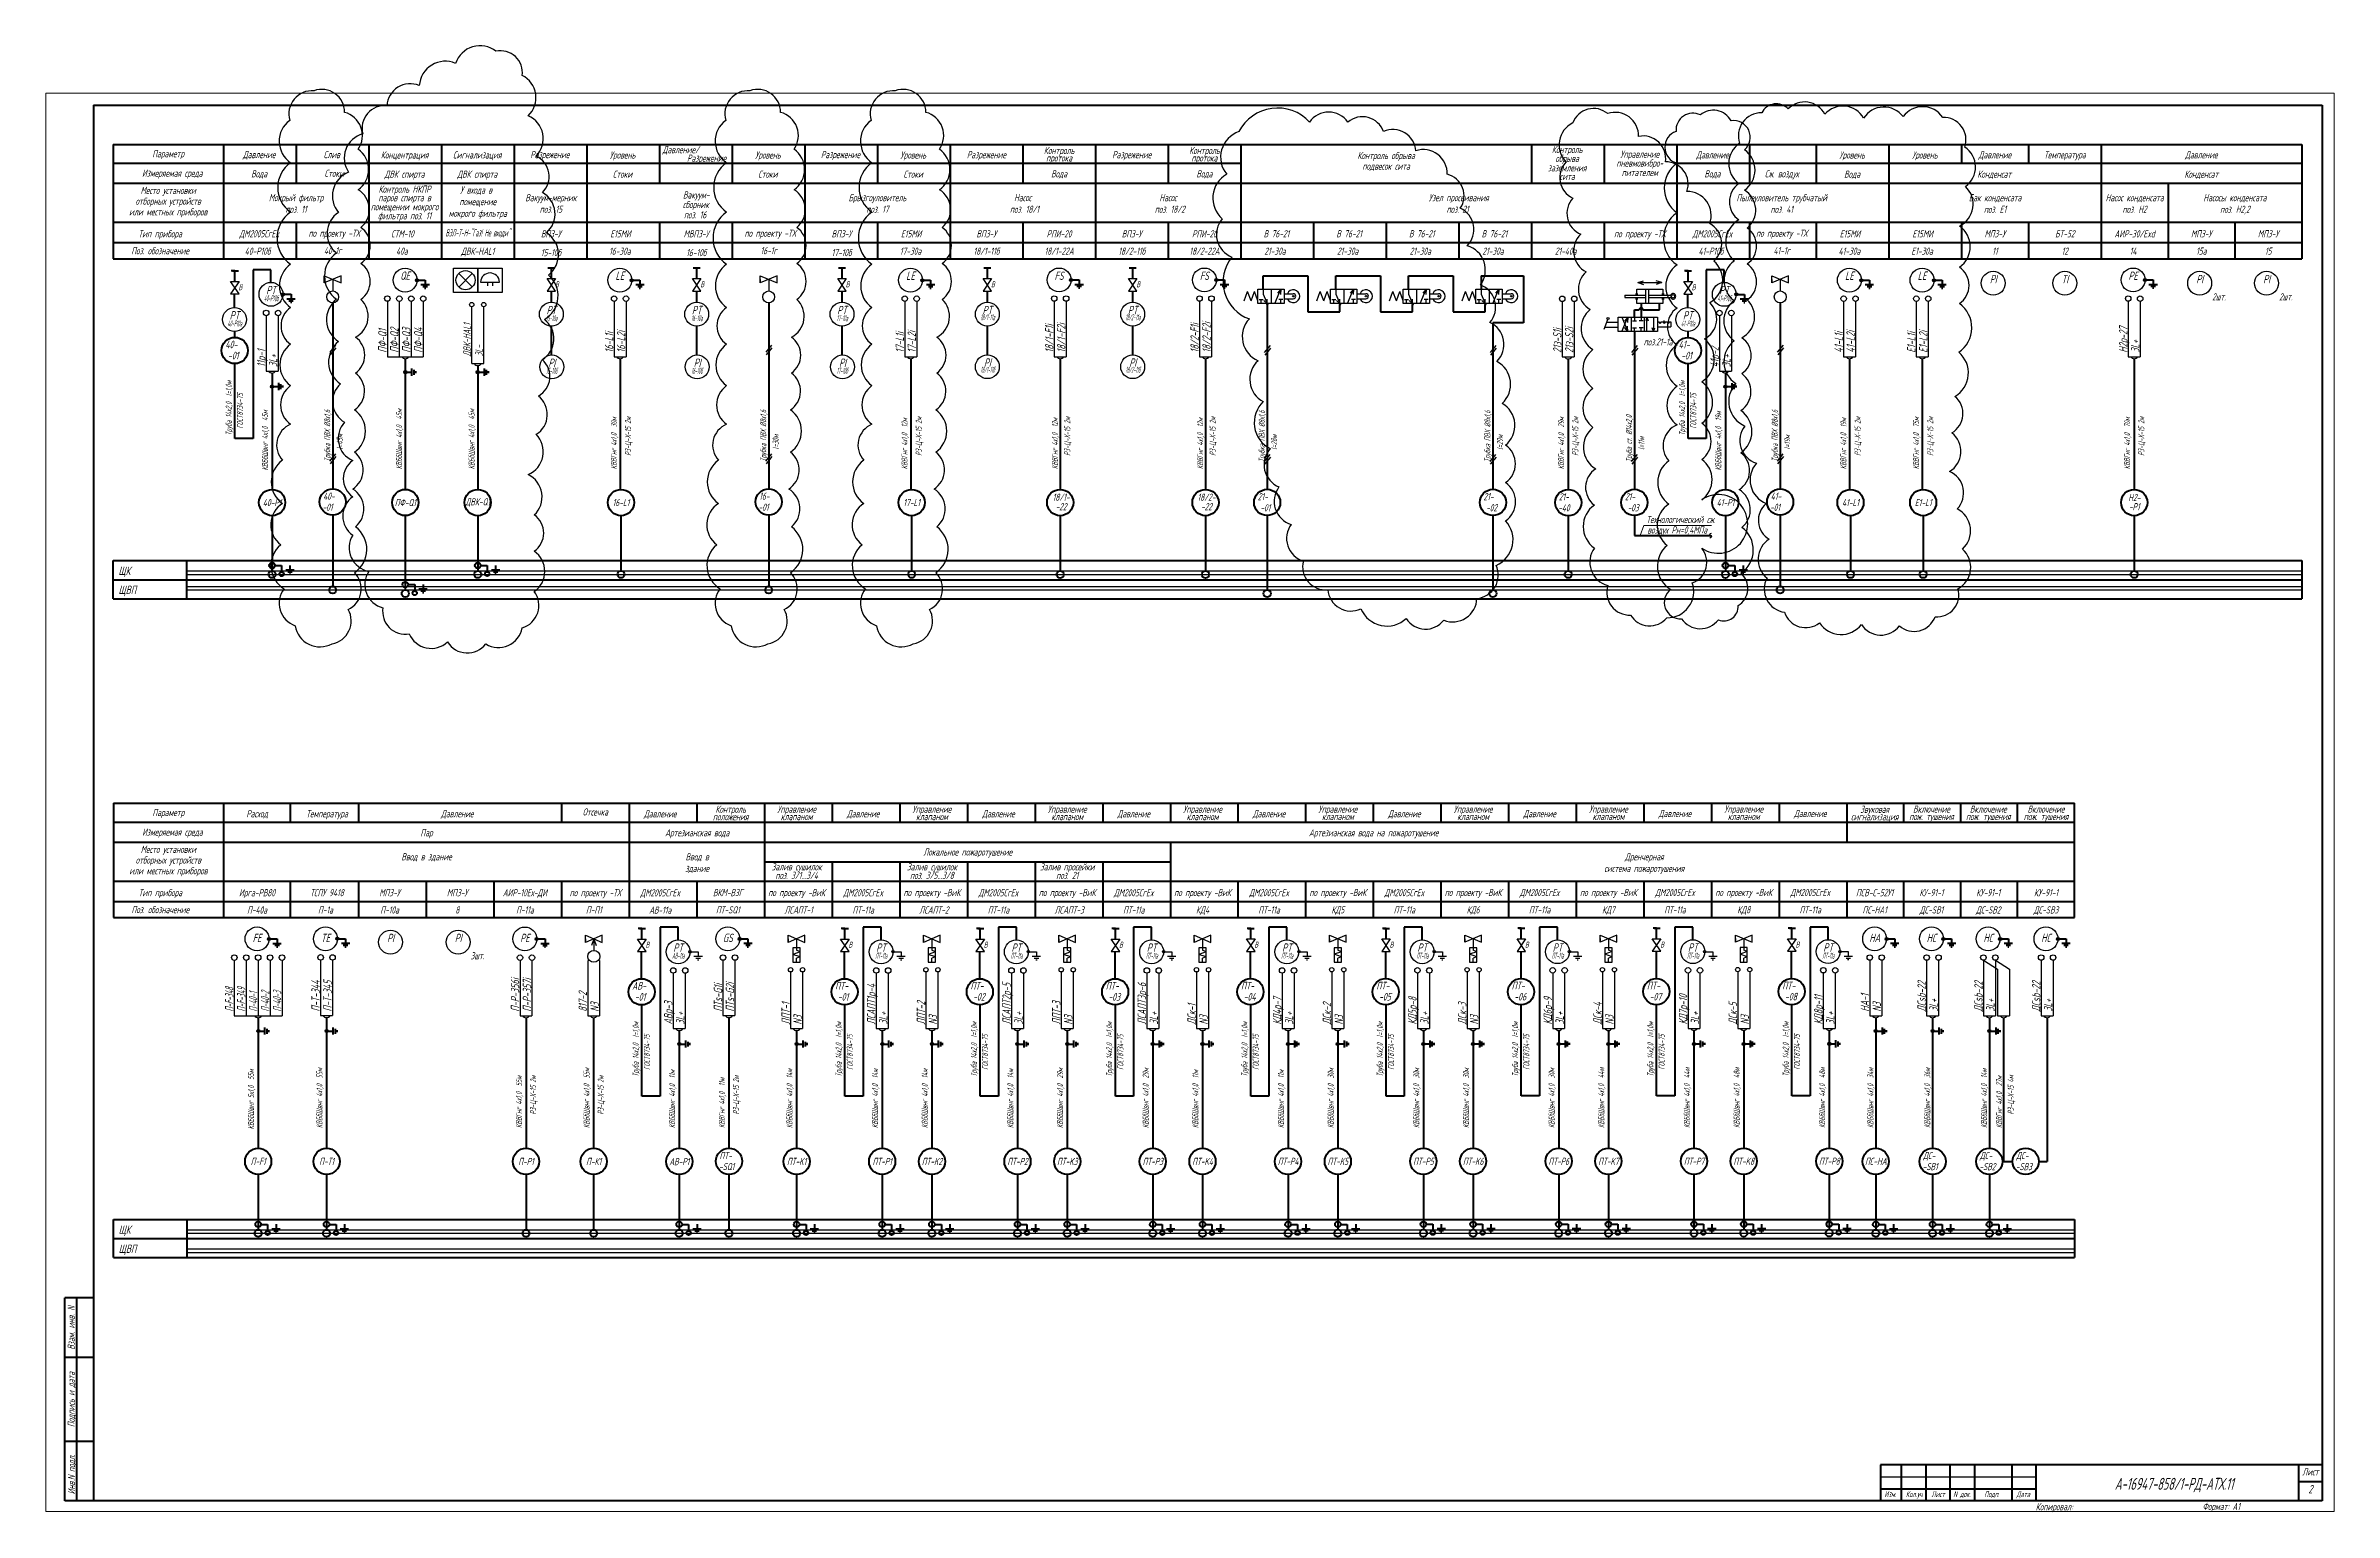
# Model space of a CAD drawing. Header units: millimetres. Extents: x -680 to 9204, y -4430 to 7779.
# Drawn here: x 2687 to 3645, y -2712 to -2098 of the extents above; entities that cross this region are included whole.
import ezdxf
from ezdxf.enums import TextEntityAlignment as Align

# ---------------------------------------------------------------- set-up
doc = ezdxf.new("R2010")
doc.units = ezdxf.units.MM
doc.layers.get('Defpoints').update_dxf_attribs({"color": 33})
for name, color, linetype, lineweight in [('text', 41, 'Continuous', 20), ('Арматура', 1, 'Continuous', 25), ('Выноска', 137, 'Continuous', 20), ('Датчики', 31, 'Continuous', 50), ('Земля', 233, 'Continuous', 40), ('Обводка', 6, 'Continuous', 25), ('Пн.кабель', 4, 'Continuous', 50), ('Связи', 95, 'Continuous', 25), ('Таблица', 253, 'Continuous', 40), ('Текст_КИП', 2, 'Continuous', 25), ('Толст.рамка', 7, 'Continuous', 60), ('Тонк.рамка', 10, 'Continuous', 20), ('Щиты_пульты', 5, 'Continuous', 40), ('Эл.кабель', 2, 'Continuous', 50)]:
    doc.layers.add(name, color=color, linetype=linetype, lineweight=lineweight)
for name, color, linetype in [('блок', 7, 'Continuous'), ('Слой М50', 3, 'Continuous'), ('ТЕКСТ', 2, 'Continuous')]:
    doc.layers.add(name, color=color, linetype=linetype)
doc.styles.add('Simplex', font='simplex.shx', dxfattribs={"width": 0.7, "oblique": 15})

msp = doc.modelspace()

# ---------------------------------------------------------------- texts
at = {"style": 'Simplex', "oblique": 15, "width": 0.6}
for s, height, p in [('В', 2.5, (2767.894, -2200.631)), ('В', 2.5, (2900.456, -2199.422)), ('В', 2.5, (2961.305, -2199.422)), ('В', 2.5, (3022.155, -2199.422)), ('В', 2.5, (3083.005, -2199.422)), ('В', 2.5, (3143.854, -2199.422)), ('В', 2.5, (3376.389, -2200.647)), ('40-', 3.2, (2762.393, -2224.958)), ('41-', 3.2, (3370.889, -2224.974)), ('-01', 3.2, (2763.468, -2229.604)), ('-01', 3.2, (3371.964, -2229.62)), ('-01', 3, (2803.093, -2293.035)), ('40-', 3, (2803.407, -2288.389)), ('-01', 3, (2985.642, -2293.035)), ('16-', 3, (2985.956, -2288.389)), ('21-', 3, (3194.683, -2288.597)), ('21-', 3, (3289.198, -2288.597)), ('21-', 3, (3320.731, -2288.655)), ('-01', 3, (3409.169, -2293.049)), ('41-', 3, (3409.483, -2288.403)), ('-01', 3, (3195.758, -2293.243)), ('-02', 3, (3290.273, -2293.243)), ('-40', 3, (3320.491, -2293.301)), ('В', 2.5, (2938.349, -2476.034)), ('В', 2.5, (3023.325, -2476.026)), ('В', 2.5, (3079.975, -2476.026)), ('В', 2.5, (3136.625, -2476.026)), ('В', 2.5, (3193.276, -2476.009)), ('В', 2.5, (3249.926, -2475.993)), ('В', 2.5, (3306.576, -2475.977)), ('В', 2.5, (3363.227, -2475.961)), ('В', 2.5, (3419.877, -2475.944)), ('АВ-', 3.2, (2932.757, -2493.561)), ('ПТ-', 3.2, (3017.732, -2493.552)), ('ПТ-', 3.2, (3074.382, -2493.552)), ('ПТ-', 3.2, (3131.033, -2493.552)), ('ПТ-', 3.2, (3187.683, -2493.536)), ('ПТ-', 3.2, (3244.333, -2493.519)), ('ПТ-', 3.2, (3300.984, -2493.503)), ('ПТ-', 3.2, (3357.634, -2493.487)), ('ПТ-', 3.2, (3414.285, -2493.471)), ('-01', 3.2, (2933.832, -2498.207)), ('-01', 3.2, (3018.807, -2498.198)), ('-02', 3.2, (3075.457, -2498.198)), ('-03', 3.2, (3132.108, -2498.198)), ('-04', 3.2, (3188.758, -2498.182)), ('-05', 3.2, (3245.409, -2498.165)), ('-06', 3.2, (3302.059, -2498.149)), ('-07', 3.2, (3358.709, -2498.133)), ('-08', 3.2, (3415.36, -2498.117)), ('-SQ1', 3, (2969.092, -2569.197)), ('ПТ-', 3, (2969.332, -2564.551)), ('ДС-', 3, (3473.283, -2564.568)), ('-SВ1', 3, (3473.043, -2569.214)), ('ДС-', 3, (3497.064, -2564.568)), ('-SВ2', 3, (3496.824, -2569.214)), ('ДС-', 3, (3512.299, -2564.568)), ('-SВ3', 3, (3512.058, -2569.214))]:
    msp.add_text(s, height=height, dxfattribs=at).set_placement(p)
at = {"lineweight": -3, "style": 'Simplex', "oblique": 15}
for s, height, width, p in [('ПФ-Q1', 3.5, 0.6, (2829.933, -2226.842)), ('ПФ-Q2', 3.5, 0.6, (2834.933, -2226.842)), ('ПФ-Q3', 3.5, 0.6, (2839.933, -2226.842)), ('ПФ-Q4', 3.5, 0.6, (2844.933, -2226.842)), ('ДВК-HAL1', 3, 0.6, (2865.122, -2228.343)), ('16-L1i', 3.5, 0.6, (2924.857, -2226.858)), ('16-L2i', 3.5, 0.6, (2929.857, -2226.858)), ('17-L1i', 3.5, 0.6, (3046.556, -2226.858)), ('17-L2i', 3.5, 0.6, (3051.556, -2226.858)), ('18/1-F1i', 3.5, 0.6, (3109.143, -2226.845)), ('18/1-F2i', 3.5, 0.6, (3114.143, -2226.845)), ('18/2-F1i', 3.5, 0.6, (3169.993, -2226.845)), ('18/2-F2i', 3.5, 0.6, (3174.993, -2226.845)), ('21з-S1i', 3.5, 0.6, (3321.854, -2226.922)), ('21з-S2i', 3.5, 0.6, (3326.854, -2226.922)), ('41-L1i', 3.5, 0.6, (3439.658, -2226.858)), ('41-L2i', 3.5, 0.6, (3444.658, -2226.858)), ('Е1-L1i', 3.5, 0.6, (3470.083, -2226.858)), ('Е1-L2i', 3.5, 0.6, (3475.083, -2226.858)), ('Н2р-27', 3.5, 0.6, (3558.835, -2226.845)), ('3L+', 3.5, 0.6, (3563.835, -2226.845)), ('11p-1', 3.5, 0.6, (2779.177, -2232.856)), ('3L+', 3.5, 0.6, (2784.177, -2232.856)), ('3L-', 3, 0.6, (2870.113, -2228.343)), ('41p-2', 3.5, 0.6, (3387.672, -2232.872)), ('3L+', 3.5, 0.6, (3392.672, -2232.872)), ('П-Т-345', 3.5, 0.6, (2806.973, -2502.788)), ('П-Р-356i', 3.5, 0.6, (2885.48, -2502.866)), ('П-Р-357i', 3.5, 0.6, (2890.48, -2502.866)), ('ДСsb-22', 3.5, 0.6, (3474.406, -2502.836)), ('ДСsb-22', 3.5, 0.6, (3498.187, -2502.836)), ('ДСsb-22', 3.5, 0.6, (3522.367, -2502.836)), ('П-F-348', 3.5, 0.45, (2765.831, -2502.788)), ('П-F-349', 3.5, 0.45, (2770.831, -2502.788)), ('П-40-1', 3.5, 0.45, (2775.831, -2502.788)), ('П-40-2', 3.5, 0.45, (2780.831, -2502.788)), ('П-40-3', 3.5, 0.45, (2785.831, -2502.788)), ('П-Т-344', 3.5, 0.6, (2801.973, -2502.788)), ('817-2', 3.5, 0.6, (2913.805, -2502.866)), ('N3', 3.5, 0.6, (2918.805, -2502.866)), ('АВp-3', 3.5, 0.6, (2949.632, -2508.259)), ('ПТs-G1i', 3.5, 0.6, (2970.455, -2502.819)), ('ПТs-G2i', 3.5, 0.6, (2975.455, -2502.819)), ('ЛПТ-1', 3.5, 0.6, (2998.794, -2508.252)), ('ЛСАПТ1p-4', 3.5, 0.6, (3034.607, -2508.251)), ('ЛПТ-2', 3.5, 0.6, (3055.445, -2508.251)), ('ЛСАПТ2p-5', 3.5, 0.6, (3091.258, -2508.251)), ('ЛПТ-3', 3.5, 0.6, (3112.095, -2508.252)), ('ЛСАПТ3p-6', 3.5, 0.6, (3147.908, -2508.251)), ('ДСк-1', 3.5, 0.6, (3168.745, -2508.249)), ('КД4p-7', 3.5, 0.6, (3204.558, -2508.234)), ('ДСк-2', 3.5, 0.6, (3225.396, -2508.233)), ('КД5p-8', 3.5, 0.6, (3261.209, -2508.218)), ('ДСк-3', 3.5, 0.6, (3282.046, -2508.216)), ('КД6p-9', 3.5, 0.6, (3317.859, -2508.202)), ('ДСк-4', 3.5, 0.6, (3338.696, -2508.2)), ('КД7p-10', 3.5, 0.6, (3374.509, -2508.186)), ('ДСк-5', 3.5, 0.6, (3395.347, -2508.184)), ('КД8p-11', 3.5, 0.6, (3431.16, -2508.169)), ('HA-1', 3.5, 0.6, (3450.625, -2502.836)), ('N3', 3.5, 0.6, (3455.625, -2502.836)), ('3L+', 3.5, 0.6, (3479.406, -2502.836)), ('3L+', 3.5, 0.6, (3503.187, -2502.836)), ('3L+', 3.5, 0.6, (3527.367, -2502.836)), ('3L+', 3.5, 0.6, (2954.632, -2508.259)), ('N3', 3.5, 0.6, (3003.794, -2508.252)), ('3L+', 3.5, 0.6, (3039.607, -2508.251)), ('N3', 3.5, 0.6, (3060.445, -2508.251)), ('3L+', 3.5, 0.6, (3096.258, -2508.251)), ('N3', 3.5, 0.6, (3117.095, -2508.252)), ('3L+', 3.5, 0.6, (3152.908, -2508.251)), ('N3', 3.5, 0.6, (3173.745, -2508.249)), ('3L+', 3.5, 0.6, (3209.558, -2508.234)), ('N3', 3.5, 0.6, (3230.396, -2508.233)), ('3L+', 3.5, 0.6, (3266.209, -2508.218)), ('N3', 3.5, 0.6, (3287.046, -2508.216)), ('3L+', 3.5, 0.6, (3322.859, -2508.202)), ('N3', 3.5, 0.6, (3343.696, -2508.2)), ('3L+', 3.5, 0.6, (3379.509, -2508.186)), ('N3', 3.5, 0.6, (3400.347, -2508.184)), ('3L+', 3.5, 0.6, (3436.16, -2508.169))]:
    msp.add_text(s, height=height, rotation=90, dxfattribs=dict(at, width=width)).set_placement(p)
at = {"style": 'Simplex', "oblique": 15, "width": 0.6}
for s, p in [('Труба 14х2,0  l=1,0м', (2765.086, -2261.489)), ('Труба 14х2,0  l=1,0м', (3373.582, -2261.504)), ('ГОСТ8734-75', (2769.807, -2258.616)), ('ГОСТ8734-75', (3378.302, -2258.631)), ('Труба 14х2,0  l=1,0м', (2935.45, -2530.091)), ('ГОСТ8734-75', (2940.17, -2527.218)), ('Труба 14х2,0  l=1,0м', (3020.425, -2530.083)), ('ГОСТ8734-75', (3025.146, -2527.21)), ('Труба 14х2,0  l=1,0м', (3077.076, -2530.083)), ('ГОСТ8734-75', (3081.796, -2527.21)), ('Труба 14х2,0  l=1,0м', (3133.726, -2530.083)), ('ГОСТ8734-75', (3138.446, -2527.209)), ('Труба 14х2,0  l=1,0м', (3190.376, -2530.066)), ('ГОСТ8734-75', (3195.097, -2527.193)), ('Труба 14х2,0  l=1,0м', (3247.027, -2530.05)), ('ГОСТ8734-75', (3251.747, -2527.177)), ('Труба 14х2,0  l=1,0м', (3303.677, -2530.034)), ('ГОСТ8734-75', (3308.397, -2527.161)), ('Труба 14х2,0  l=1,0м', (3360.327, -2530.018)), ('ГОСТ8734-75', (3365.048, -2527.144)), ('Труба 14х2,0  l=1,0м', (3416.978, -2530.001)), ('ГОСТ8734-75', (3421.698, -2527.128))]:
    msp.add_text(s, height=2.5, rotation=90, dxfattribs=at).set_placement(p)
for s, p in [('40-P1', (2782.011, -2289.58)), ('ПФ-Q1', (2837.768, -2289.563)), ('ДВК-Q1', (2868.11, -2289.58)), ('16-L1', (2928.078, -2289.58)), ('17-L1', (3049.777, -2289.58)), ('18/1-', (3112.343, -2287.34)), ('-22', (3112.343, -2291.304)), ('18/2-', (3173.193, -2287.34)), ('-22', (3173.193, -2291.304)), ('41-P1', (3390.507, -2289.596)), ('41-L1', (3442.88, -2289.579)), ('Е1-L1', (3473.304, -2289.579)), ('Н2-', (3561.67, -2287.481)), ('-P1', (3561.67, -2291.33)), ('П-F1', (2776.166, -2565.523)), ('П-Т1', (2804.808, -2565.523)), ('П-P1', (2888.314, -2565.543)), ('П-К1', (2916.639, -2565.543)), ('АВ-Р1', (2952.466, -2565.621)), ('ПТ-K1', (3001.611, -2565.535)), ('ПТ-Р1', (3037.442, -2565.534)), ('ПТ-K2', (3058.261, -2565.534)), ('ПТ-P2', (3094.092, -2565.534)), ('ПТ-K3', (3114.911, -2565.535)), ('ПТ-P3', (3150.743, -2565.534)), ('ПТ-K4', (3171.562, -2565.532)), ('ПТ-P4', (3207.393, -2565.518)), ('ПТ-K5', (3228.212, -2565.516)), ('ПТ-P5', (3264.043, -2565.501)), ('ПТ-K6', (3284.862, -2565.5)), ('ПТ-P6', (3320.694, -2565.485)), ('ПТ-K7', (3341.513, -2565.483)), ('ПТ-P7', (3377.344, -2565.469)), ('ПТ-K8', (3398.163, -2565.467)), ('ПТ-P8', (3433.994, -2565.453)), ('ПС-НА', (3453.459, -2565.513))]:
    msp.add_text(s, height=3, dxfattribs=at).set_placement(p, align=Align.MIDDLE)
at = {"color": 1, "style": 'Simplex', "oblique": 15, "width": 0.6}
for s, p in [('21-', (3348.437, -2288.597)), ('-03', (3349.512, -2293.243))]:
    msp.add_text(s, height=3, dxfattribs=at).set_placement(p)
at = {"layer": 'text', "color": 2, "style": 'Simplex', "oblique": 15, "width": 0.6}
for s, p in [('КВБбШвнг 4х1,0  45м', (2780.272, -2276.199)), ('КВБбШвнг 4х1,0  45м', (2836.415, -2275.643)), ('КВБбШвнг 4х1,0  45м', (2866.757, -2275.66)), ('КВБбШвнг 4х1,0  19м', (3388.767, -2276.215)), ('КВБбШвнг 5х1,0  55м', (2774.426, -2552.162)), ('КВБбШвнг 4х1,0  55м', (2803.068, -2551.603)), ('КВБбШвнг 4х1,0  55м', (2914.9, -2551.603)), ('КВБбШвнг 4х1,0  11м', (2950.727, -2551.603))]:
    msp.add_text(s, height=2.5, rotation=90, dxfattribs=at).set_placement(p)
at = {"layer": 'text', "color": 7, "style": 'Simplex', "oblique": 15, "width": 0.6}
for p in [(2806.334, -2272.426), (2988.882, -2272.426), (3197.61, -2272.634), (3292.125, -2272.634), (3412.41, -2272.44)]:
    msp.add_text('Трубка ПВХ %%C8х1,6', height=2.5, rotation=90, dxfattribs=at).set_placement(p)
at = {"layer": 'text', "color": 3, "style": 'Simplex', "oblique": 15, "width": 0.6}
for s, p in [('КВВГнг 4х1,0  30м', (2926.339, -2275.66)), ('КВВГнг 4х1,0  12м', (3048.038, -2275.66)), ('КВВГнг 4х1,0  12м', (3110.987, -2275.589)), ('КВВГнг 4х1,0  12м', (3171.836, -2275.589)), ('КВВГнг 4х1,0  29м', (3322.951, -2275.659)), ('КВВГнг 4х1,0  19м', (3441.14, -2275.659)), ('КВВГнг 4х1,0  75м', (3471.565, -2275.659)), ('КВВГнг 4х1,0  70м', (3559.93, -2275.66)), ('КВВГнг 4х1,0  55м', (2886.575, -2551.603)), ('КВВГнг 4х1,0  11м', (2971.552, -2551.556)), ('КВВГнг 4х1,0  27м', (3506.345, -2551.559))]:
    msp.add_text(s, height=2.5, rotation=90, dxfattribs=at).set_placement(p)
at = {"layer": 'text', "color": 1, "style": 'Simplex', "oblique": 15, "width": 0.6}
for s, p in [('Труба ст. %%C14х2,0', (3351.364, -2272.634)), ('КВБбШвнг 4х1,0  14м', (2999.871, -2551.595)), ('КВБбШвнг 4х1,0  14м', (3035.702, -2551.595)), ('КВБбШвнг 4х1,0  14м', (3056.521, -2551.595)), ('КВБбШвнг 4х1,0  14м', (3092.353, -2551.595)), ('КВБбШвнг 4х1,0  29м', (3113.172, -2551.595)), ('КВБбШвнг 4х1,0  29м', (3149.003, -2551.594)), ('КВБбШвнг 4х1,0  11м', (3169.822, -2551.592)), ('КВБбШвнг 4х1,0  11м', (3205.653, -2551.578)), ('КВБбШвнг 4х1,0  30м', (3226.473, -2551.576)), ('КВБбШвнг 4х1,0  30м', (3262.304, -2551.562)), ('КВБбШвнг 4х1,0  30м', (3283.123, -2551.56)), ('КВБбШвнг 4х1,0  30м', (3318.954, -2551.545)), ('КВБбШвнг 4х1,0  44м', (3339.773, -2551.544)), ('КВБбШвнг 4х1,0  44м', (3375.604, -2551.529)), ('КВБбШвнг 4х1,0  48м', (3396.424, -2551.527)), ('КВБбШвнг 4х1,0  48м', (3432.255, -2551.513)), ('КВБбШвнг 4х1,0  34м', (3452.468, -2551.521)), ('КВБбШвнг 4х1,0  36м', (3476.25, -2551.521)), ('КВБбШвнг 4х1,0  14м', (3500.031, -2551.521))]:
    msp.add_text(s, height=2.5, rotation=90, dxfattribs=at).set_placement(p)
at = {"layer": 'Слой М50', "style": 'Simplex', "oblique": 15, "width": 0.6}
for s, p in [('Технологический сж.', (3357.384, -2298.173)), ('воздух Рн=0,4МПа', (3357.815, -2302.564))]:
    msp.add_text(s, height=3, dxfattribs=at).set_placement(p)
at = {"layer": 'ТЕКСТ', "style": 'Simplex', "oblique": 15, "width": 0.6}
for s, p in [('РЗ-Ц-Х-15 2м', (2932.289, -2270.032)), ('РЗ-Ц-Х-15 2м', (3053.988, -2270.032)), ('РЗ-Ц-Х-15 2м', (3116.189, -2270.032)), ('РЗ-Ц-Х-15 2м', (3177.038, -2270.032)), ('РЗ-Ц-Х-15 2м', (3328.902, -2270.032)), ('РЗ-Ц-Х-15 2м', (3447.091, -2270.032)), ('РЗ-Ц-Х-15 2м', (3477.515, -2270.032)), ('РЗ-Ц-Х-15 2м', (3565.881, -2270.032)), ('РЗ-Ц-Х-15 2м', (2892.525, -2545.976)), ('РЗ-Ц-Х-15 2м', (2920.85, -2545.976)), ('РЗ-Ц-Х-15 2м', (2977.502, -2545.929)), ('РЗ-Ц-Х-15 4м', (3511.206, -2545.931))]:
    msp.add_text(s, height=2.5, rotation=90, dxfattribs=at).set_placement(p)
at = {"layer": 'ТЕКСТ', "color": 7, "style": 'Simplex', "oblique": 15, "width": 0.6}
for s, p in [('l=45м', (2811.532, -2267.317)), ('l=30м', (2994.081, -2267.317)), ('l=28м', (3202.808, -2267.525)), ('l=29м', (3297.323, -2267.525)), ('l=19м', (3417.608, -2267.331))]:
    msp.add_text(s, height=2.5, rotation=90, dxfattribs=at).set_placement(p)
at = {"layer": 'ТЕКСТ', "color": 1, "style": 'Simplex', "oblique": 15, "width": 0.6}
msp.add_text('l=11м', height=2.5, rotation=90, dxfattribs=at).set_placement((3356.562, -2267.525))
at = {"layer": 'Текст_КИП', "style": 'Simplex', "oblique": 15}
for s, height, width, p in [('Параметр', 3, 0.6, (2738.477, -2144.959)), ('Давление', 3, 0.6, (2776.564, -2145.343)), ('Слив', 3, 0.6, (2806.989, -2145.343)), ('Концентрация', 3, 0.6, (2837.46, -2145.482)), ('Сигнализация', 3, 0.6, (2867.885, -2145.482)), ('Разрежение', 3, 0.6, (2898.263, -2145.343)), ('Уровень', 3, 0.6, (2928.734, -2145.499)), ('Давление/', 3, 0.6, (2953.107, -2143.269)), ('Разрежение', 3, 0.6, (2963.902, -2146.828)), ('Уровень', 3, 0.6, (2989.584, -2145.499)), ('Разрежение', 3, 0.6, (3019.962, -2145.343)), ('Уровень', 3, 0.6, (3050.434, -2145.499)), ('Разрежение', 3, 0.6, (3081.074, -2145.382)), ('Контроль', 3, 0.6, (3111.499, -2143.616)), ('протока', 3, 0.6, (3111.499, -2146.741)), ('Разрежение', 3, 0.6, (3141.924, -2145.382)), ('Контроль', 3, 0.6, (3172.349, -2143.616)), ('протока', 3, 0.6, (3172.349, -2146.741)), ('Контроль обрыва', 3, 0.6, (3248.411, -2145.741)), ('Контроль', 3, 0.6, (3324.21, -2143.209)), ('обрыва', 3, 0.6, (3324.21, -2146.937)), ('пневмовибро-', 3, 0.6, (3354.635, -2148.899)), ('Управление', 3, 0.6, (3354.635, -2145.171)), ('Давление', 3, 0.6, (3385.06, -2145.456)), ('Уровень', 3, 0.6, (3443.536, -2145.498)), ('Уровень', 3, 0.6, (3473.961, -2145.498)), ('Давление', 3, 0.6, (3503.322, -2145.432)), ('Температура', 3, 0.6, (3532.606, -2145.432)), ('Давление', 3, 0.6, (3589.757, -2145.432)), ('Измеряемая среда', 3, 0.6, (2740.18, -2153.116)), ('Вода', 3, 0.6, (2776.564, -2153.382)), ('Стоки', 3, 0.6, (2807.994, -2153.174)), ('ДВК спирта', 3, 0.6, (2837.46, -2153.521)), ('ДВК спирта', 3, 0.6, (2867.885, -2153.521)), ('Стоки', 3, 0.6, (2928.703, -2153.538)), ('Стоки', 3, 0.6, (2989.552, -2153.538)), ('Стоки', 3, 0.6, (3050.402, -2153.538)), ('Вода', 3, 0.6, (3111.499, -2153.382)), ('Вода', 3, 0.6, (3172.349, -2153.382)), ('подвесок сита', 3, 0.6, (3248.411, -2150.194)), ('заземления', 3, 0.6, (3324.21, -2150.912)), ('сита', 3, 0.6, (3324.21, -2154.462)), ('питателем', 3, 0.6, (3354.635, -2152.874)), ('Вода', 3, 0.6, (3385.06, -2153.398)), ('Сж. воздух', 3, 0.6, (3414.07, -2153.398)), ('Вода', 3, 0.6, (3443.536, -2153.537)), ('Конденсат', 3, 0.6, (3503.048, -2153.537)), ('Конденсат', 3, 0.6, (3589.757, -2153.537)), ('отборных устройств', 3, 0.6, (2738.477, -2164.842)), ('Место установки', 3, 0.6, (2738.477, -2160.342)), ('Мокрый фильтр', 3, 0.6, (2792.039, -2163.373)), ('поз. 11', 3, 0.6, (2792.039, -2168.23)), ('помещении мокрого', 3, 0.6, (2837.46, -2167.18)), ('паров спирта в', 3, 0.6, (2837.46, -2163.388)), ('Контроль НКПР', 3, 0.6, (2837.46, -2159.804)), ('помещение', 3, 0.6, (2868.101, -2165.031)), ('У входа в ', 3, 0.6, (2868.101, -2160.174)), ('Вакуум-мерник', 3, 0.6, (2898.723, -2163.373)), ('поз. 15', 3, 0.6, (2898.723, -2168.23)), ('сборник', 3, 0.6, (2959.421, -2166.264)), ('Вакуум-', 3, 0.6, (2959.573, -2162.24)), ('Брызгоуловитель', 3, 0.6, (3035.437, -2163.373)), ('поз. 17', 3, 0.6, (3035.437, -2168.23)), (' поз. 18/1', 3, 0.6, (3096.287, -2168.23)), ('Насос', 3, 0.6, (3096.287, -2163.373)), (' поз. 18/2', 3, 0.6, (3157.136, -2168.23)), ('Насос', 3, 0.6, (3157.136, -2163.373)), ('Узел просеивания', 3, 0.6, (3278.835, -2163.373)), ('поз. 21', 3, 0.6, (3278.362, -2168.23)), ('Пылеуловитель трубчатый', 3, 0.6, (3414.07, -2163.388)), ('поз. 41', 3, 0.6, (3414.07, -2168.245)), ('Бак конденсата', 3, 0.6, (3503.391, -2163.388)), ('поз. Е1', 3, 0.6, (3503.391, -2168.245)), ('Насос конденсата', 3, 0.6, (3561.821, -2163.388)), ('поз. Н2', 3, 0.6, (3561.821, -2168.245)), ('Насосы конденсата', 3, 0.6, (3603.828, -2163.388)), ('поз. Н2,2', 3, 0.6, (3603.828, -2168.245)), ('или местных приборов', 3, 0.6, (2738.477, -2169.342)), ('фильтра поз. 11', 3, 0.6, (2837.46, -2170.958)), ('ВЭЛ-Т-Н-"Газ! Не входи"', 3, 0.45, (2868.101, -2178.123)), ('мокрого фильтра', 3, 0.6, (2868.101, -2169.923)), ('поз. 16', 3, 0.6, (2959.099, -2170.574)), ('Поз. обозначение', 3, 0.6, (2735.108, -2185.61)), ('Тип прибора', 3, 0.6, (2735.108, -2178.49)), ('ДМ2005СгEx', 3, 0.6, (2776.564, -2178.49)), ('40-Р10б', 3, 0.6, (2775.934, -2185.775)), ('по проекту -ТХ', 3, 0.6, (2807.994, -2178.282)), ('40-1г', 3, 0.6, (2807.364, -2185.567)), ('СТМ-10', 3, 0.6, (2836.568, -2178.526)), ('40а', 3, 0.6, (2836.325, -2185.758)), ('ДВК-НАL1', 3, 0.6, (2868.101, -2185.825)), ('ВП3-У', 3, 0.6, (2898.723, -2178.543)), ('15-10б', 3, 0.6, (2898.723, -2186.393)), ('16-30а', 3, 0.6, (2927.599, -2185.775)), ('Е15МИ', 3, 0.6, (2927.843, -2178.543)), ('МВП3-У', 3, 0.6, (2959.573, -2178.543)), ('16-10б', 3, 0.6, (2959.573, -2186.393)), ('по проекту -ТХ', 3, 0.6, (2990.543, -2178.282)), ('16-1г', 3, 0.6, (2989.913, -2185.567)), ('ВП3-У', 3, 0.6, (3020.422, -2178.543)), ('17-10б', 3, 0.6, (3020.422, -2186.393)), ('17-30а', 3, 0.6, (3049.298, -2185.775)), ('Е15МИ', 3, 0.6, (3049.542, -2178.543)), ('18/1-11б', 3, 0.6, (3081.074, -2185.775)), ('ВП3-У', 3, 0.6, (3081.074, -2178.529)), ('18/1-22А', 3, 0.6, (3111.499, -2185.775)), ('РПИ-20', 3, 0.6, (3111.499, -2178.529)), ('18/2-11б', 3, 0.6, (3141.924, -2185.775)), ('ВП3-У', 3, 0.6, (3141.924, -2178.529)), ('18/2-22А', 3, 0.6, (3172.349, -2185.775)), ('РПИ-20', 3, 0.6, (3172.349, -2178.529)), ('В 76-21', 3, 0.6, (3202.511, -2178.49)), ('21-30а', 3, 0.6, (3201.881, -2185.775)), ('В 76-21', 3, 0.6, (3232.936, -2178.49)), ('21-30а', 3, 0.6, (3232.305, -2185.775)), ('В 76-21', 3, 0.6, (3263.361, -2178.49)), ('21-30а', 3, 0.6, (3262.73, -2185.775)), ('В 76-21', 3, 0.6, (3293.785, -2178.49)), ('21-30а', 3, 0.6, (3293.155, -2185.775)), ('21-40а', 3, 0.6, (3323.58, -2185.775)), ('по проекту -ТХ', 3, 0.6, (3354.635, -2178.49)), ('ДМ2005СгEx', 3, 0.6, (3385.06, -2178.506)), ('41-Р10б', 3, 0.6, (3384.429, -2185.791)), ('по проекту -ТХ', 3, 0.6, (3414.07, -2178.296)), ('41-1г', 3, 0.6, (3414.07, -2185.581)), ('41-30а', 3, 0.6, (3442.401, -2185.774)), ('Е15МИ', 3, 0.6, (3442.644, -2178.542)), ('Е1-30а', 3, 0.6, (3472.825, -2185.774)), ('Е15МИ', 3, 0.6, (3473.069, -2178.542)), ('МП3-У', 3, 0.6, (3503.322, -2178.504)), ('11', 3, 0.6, (3503.322, -2185.75)), ('БТ-52', 3, 0.6, (3532.606, -2178.504)), ('12', 3, 0.6, (3532.606, -2185.75)), ('АИР-30/Exd', 3, 0.6, (3561.821, -2178.529)), ('14', 3, 0.6, (3561.191, -2185.775)), ('МП3-У', 3, 0.6, (3589.757, -2178.504)), ('15а', 3, 0.6, (3589.757, -2185.75)), ('МП3-У', 3, 0.6, (3617.762, -2178.504)), ('15', 3, 0.6, (3617.762, -2185.75)), ('2шт.', 3, 0.6, (3597.126, -2204.935)), ('2шт.', 3, 0.6, (3625.131, -2204.935)), ('поз.21-1а', 3, 0.6, (3362.298, -2223.796)), ('Параметр', 3, 0.6, (2738.547, -2420.93)), ('Температура', 3, 0.6, (2804.959, -2421.403)), ('Давление', 3, 0.6, (2859.51, -2421.403)), ('Отсечка', 3, 0.6, (2917.341, -2420.668)), ('положения', 3, 0.6, (2973.991, -2422.656)), ('Контроль', 3, 0.6, (2973.991, -2419.532)), ('Управление', 3, 0.6, (3001.611, -2419.493)), ('клапаном', 3, 0.6, (3001.611, -2422.617)), ('Управление', 3, 0.6, (3058.261, -2419.489)), ('клапаном', 3, 0.6, (3058.261, -2422.613)), ('Управление', 3, 0.6, (3114.911, -2419.489)), ('клапаном', 3, 0.6, (3114.911, -2422.613)), ('Управление', 3, 0.6, (3171.562, -2419.49)), ('клапаном', 3, 0.6, (3171.562, -2422.615)), ('Управление', 3, 0.6, (3228.212, -2419.474)), ('клапаном', 3, 0.6, (3228.212, -2422.598)), ('Управление', 3, 0.6, (3284.862, -2419.458)), ('клапаном', 3, 0.6, (3284.862, -2422.582)), ('Управление', 3, 0.6, (3341.513, -2419.441)), ('клапаном', 3, 0.6, (3341.513, -2422.566)), ('Управление', 3, 0.6, (3398.163, -2419.425)), ('клапаном', 3, 0.6, (3398.163, -2422.55)), ('сигнализация', 3, 0.6, (3452.98, -2422.673)), ('Звуковая', 3, 0.6, (3452.98, -2419.548)), ('пож. тушения', 3, 0.6, (3476.762, -2422.596)), ('Включение', 3, 0.6, (3476.762, -2419.472)), ('пож. тушения', 3, 0.6, (3500.543, -2422.596)), ('Включение', 3, 0.6, (3500.543, -2419.472)), ('пож. тушения', 3, 0.6, (3524.722, -2422.596)), ('Включение', 3, 0.6, (3524.722, -2419.472)), ('Место установки', 3, 0.6, (2738.547, -2436.312)), ('Измеряемая среда', 3, 0.6, (2740.249, -2429.087)), ('Пар', 3, 0.6, (2846.66, -2429.365)), ('Артезианская вода', 3, 0.6, (2959.96, -2429.384)), ('Артезианская вода на пожаротушение', 3, 0.6, (3243.212, -2429.372)), ('или местных приборов', 3, 0.6, (2738.547, -2445.312)), ('отборных устройств', 3, 0.6, (2738.547, -2440.812)), ('Ввод в здание', 3, 0.6, (2846.66, -2439.433)), ('здание', 3, 0.6, (2959.96, -2444.309)), ('Ввод в', 3, 0.6, (2959.96, -2439.452)), ('Залив сушилок', 3, 0.6, (3001.611, -2443.664)), ('Залив сушилок', 3, 0.6, (3058.261, -2443.664)), ('Локальное пожаротушение', 3, 0.6, (3073.261, -2437.438)), ('Залив просейки', 3, 0.6, (3114.911, -2443.664)), ('система пожаротушения', 3, 0.6, (3356.513, -2444.289)), ('Дренчерная', 3, 0.6, (3356.513, -2439.432)), ('Тип прибора', 3, 0.6, (2735.178, -2454.461)), ('ТСПУ 9418', 3, 0.6, (2804.959, -2454.475)), ('МП3-У', 3, 0.6, (2831.185, -2454.475)), ('МП3-У', 3, 0.6, (2859.51, -2454.475)), ('АИР-10Ех-ДИ', 3, 0.6, (2887.835, -2454.475)), ('по проекту -ТХ', 3, 0.6, (2917.341, -2454.475)), ('ВКМ-ВЗГ', 3, 0.6, (2972.811, -2454.448)), ('по проекту -ВиК', 3, 0.6, (3001.611, -2454.445)), ('поз. 3/1...3/4', 3, 0.6, (3001.611, -2447.234)), ('по проекту -ВиК', 3, 0.6, (3058.261, -2454.442)), ('поз. 3/5...3/8', 3, 0.6, (3058.261, -2447.234)), ('по проекту -ВиК', 3, 0.6, (3114.911, -2454.442)), ('поз. 21', 3, 0.6, (3114.911, -2447.234)), ('по проекту -ВиК', 3, 0.6, (3171.562, -2454.442)), ('по проекту -ВиК', 3, 0.6, (3228.212, -2454.426)), ('по проекту -ВиК', 3, 0.6, (3284.862, -2454.41)), ('по проекту -ВиК', 3, 0.6, (3341.513, -2454.393)), ('по проекту -ВиК', 3, 0.6, (3398.163, -2454.377)), ('ПСВ-С-52У1', 3, 0.6, (3452.98, -2454.464)), ('КУ-91-1', 3, 0.6, (3476.762, -2454.464)), ('КУ-91-1', 3, 0.6, (3500.543, -2454.464)), ('КУ-91-1', 3, 0.6, (3524.722, -2454.464)), ('Поз. обозначение', 3, 0.6, (2735.178, -2461.581)), ('П-1а', 3, 0.6, (2804.329, -2461.721)), ('П-10а', 3, 0.6, (2831.185, -2461.721)), ('8', 3, 0.6, (2859.51, -2461.721)), ('П-11а', 3, 0.6, (2887.835, -2461.721)), ('П-П1', 3, 0.6, (2916.71, -2461.721)), ('ПТ-SQ1', 3, 0.6, (2972.811, -2461.693)), ('ЛСАПТ-1', 3, 0.6, (3002.448, -2461.721)), ('ЛСАПТ-2', 3, 0.6, (3059.099, -2461.721)), ('ЛСАПТ-3', 3, 0.6, (3115.749, -2461.721)), ('КД4', 3, 0.6, (3171.562, -2461.688)), ('КД5', 3, 0.6, (3228.212, -2461.672)), ('КД6', 3, 0.6, (3284.862, -2461.656)), ('КД7', 3, 0.6, (3341.513, -2461.639)), ('КД8', 3, 0.6, (3398.163, -2461.623)), ('ПС-НА1', 3, 0.6, (3452.98, -2461.71)), ('ДС-SВ1', 3, 0.6, (3476.762, -2461.71)), ('ДС-SВ2', 3, 0.6, (3500.543, -2461.71)), ('ДС-SВ3', 3, 0.6, (3524.722, -2461.71)), ('3шт.', 3, 0.6, (2867.962, -2480.905)), ('Лист', 3, 0.6, (3635.438, -2697.083)), ('2', 3.5, 0.6, (3635.438, -2704.553))]:
    msp.add_text(s, height=height, dxfattribs=dict(at, width=width)).set_placement(p, align=Align.CENTER)
at = {"layer": 'Текст_КИП', "lineweight": 30, "style": 'Simplex', "oblique": 15, "width": 0.6}
for s, p in [('QЕ', (2837.676, -2196.29)), ('LЕ', (2927.599, -2196.307)), ('LЕ', (3049.298, -2196.307)), ('FS', (3111.499, -2196.346)), ('FS', (3172.349, -2196.346)), ('LЕ', (3442.401, -2196.306)), ('LЕ', (3472.825, -2196.306)), ('РI', (3502.639, -2197.725)), ('TI', (3532.606, -2197.725)), ('PE', (3561.191, -2196.346)), ('РI', (3589.074, -2197.725)), ('РI', (3617.079, -2197.725)), ('PT', (2781.532, -2202.357)), ('PT', (3390.028, -2202.373)), ('PT', (2766.259, -2212.908)), ('РT', (2898.926, -2210.696)), ('РT', (2959.775, -2210.696)), ('РT', (3020.625, -2210.696)), ('РT', (3081.474, -2210.696)), ('РT', (3142.324, -2210.696)), ('PT', (3374.754, -2212.923)), ('РI', (2899.123, -2232.773)), ('РI', (2959.973, -2232.773)), ('РI', (3020.822, -2232.773)), ('РI', (3081.474, -2232.69)), ('РI', (3142.324, -2232.69)), ('FЕ', (2775.687, -2473.676)), ('TЕ', (2804.329, -2473.695)), ('РI', (2831.585, -2473.695)), ('РI', (2859.91, -2473.695)), ('PЕ', (2887.835, -2473.695)), ('GS', (2972.811, -2473.648)), ('HA', (3452.98, -2473.665)), ('HC', (3476.762, -2473.665)), ('HC', (3500.543, -2473.665)), ('HC', (3524.722, -2473.665)), ('PT', (2951.988, -2477.761)), ('PT', (3036.963, -2477.752)), ('PT', (3093.613, -2477.752)), ('PT', (3150.264, -2477.752)), ('PT', (3206.914, -2477.736)), ('PT', (3263.564, -2477.719)), ('PT', (3320.215, -2477.703)), ('PT', (3376.865, -2477.687)), ('PT', (3433.516, -2477.671))]:
    msp.add_text(s, height=3.5, dxfattribs=at).set_placement(p, align=Align.CENTER)
at = {"layer": 'Текст_КИП', "color": 4, "style": 'Simplex', "oblique": 15, "width": 0.4}
for s, p in [('40-Р10б', (2781.583, -2205.272)), ('41-Р10б', (3390.078, -2205.287)), ('40-Р10а', (2766.309, -2215.822)), ('15-10а', (2898.976, -2213.61)), ('16-10а', (2959.826, -2213.61)), ('17-10а', (3020.675, -2213.61)), ('18/1-11а', (3081.525, -2213.211)), ('18/2-11а', (3142.374, -2213.211)), ('41-Р10а', (3374.805, -2215.838)), ('15-10б', (2898.976, -2235.605)), ('16-10б', (2959.826, -2235.605)), ('17-10б', (3020.675, -2235.605)), ('18/1-11б', (3081.525, -2235.206)), ('18/2-11б', (3142.374, -2235.206)), ('АВ-11а', (2952.038, -2480.667)), ('ПТ-11а', (3037.013, -2480.667)), ('ПТ-11а', (3093.664, -2480.667)), ('ПТ-11а', (3150.314, -2480.666)), ('ПТ-11а', (3206.964, -2480.65)), ('ПТ-11а', (3263.615, -2480.634)), ('ПТ-11а', (3320.265, -2480.618)), ('ПТ-11а', (3376.915, -2480.602)), ('ПТ-11а', (3433.566, -2480.585))]:
    msp.add_text(s, height=2.5, dxfattribs=at).set_placement(p, align=Align.CENTER)
at = {"layer": 'Текст_КИП', "style": 'Simplex', "oblique": 15, "width": 0.6}
for s, height, p in [('ЩК', 3.5, (2717.674, -2319.892)), ('ЩВП', 3.5, (2717.674, -2327.892)), ('ЩК', 3.5, (2717.744, -2595.863)), ('ЩВП', 3.5, (2717.744, -2603.863)), ('А-16947-858/1-РД-АТХ.11', 5, (3553.536, -2703.074))]:
    msp.add_text(s, height=height, dxfattribs=at).set_placement(p)
at = {"layer": 'Текст_КИП', "color": 6, "style": 'Simplex', "oblique": 15, "width": 0.6}
for s, p in [('Расход', (2775.687, -2421.423)), ('Давление', (2944.486, -2421.461)), ('Давление', (3029.461, -2421.415)), ('Давление', (3086.111, -2421.415)), ('Давление', (3142.762, -2421.414)), ('Давление', (3199.412, -2421.398)), ('Давление', (3256.062, -2421.381)), ('Давление', (3312.713, -2421.365)), ('Давление', (3369.363, -2421.349)), ('Давление', (3426.014, -2421.333)), ('Ирга-РВ80', (2775.687, -2454.495)), ('ДМ2005СгEx', (2944.486, -2454.533)), ('ДМ2005СгEx', (3029.461, -2454.486)), ('ДМ2005СгEx', (3086.111, -2454.486)), ('ДМ2005СгEx', (3142.762, -2454.486)), ('ДМ2005СгEx', (3199.412, -2454.469)), ('ДМ2005СгEx', (3256.062, -2454.453)), ('ДМ2005СгEx', (3312.713, -2454.437)), ('ДМ2005СгEx', (3369.363, -2454.421)), ('ДМ2005СгEx', (3426.014, -2454.404)), ('П-40а', (2775.687, -2461.74)), ('АВ-11а', (2944.486, -2461.778)), ('ПТ-11а', (3029.461, -2461.732)), ('ПТ-11а', (3086.111, -2461.732)), ('ПТ-11а', (3142.762, -2461.732)), ('ПТ-11а', (3199.412, -2461.715)), ('ПТ-11а', (3256.062, -2461.699)), ('ПТ-11а', (3312.713, -2461.683)), ('ПТ-11а', (3369.363, -2461.667)), ('ПТ-11а', (3426.014, -2461.65))]:
    msp.add_text(s, height=3, dxfattribs=at).set_placement(p, align=Align.CENTER)
at = {"layer": 'Текст_КИП', "ltscale": 0.02, "style": 'Simplex', "oblique": 15, "width": 0.6}
for s, p in [('Взам. инв. N', (2699.366, -2635.283)), ('Подпись и дата', (2699.366, -2665.283)), ('Инв.N подл.', (2699.502, -2696.655))]:
    msp.add_text(s, height=3, rotation=90, dxfattribs=at).set_placement(p, align=Align.CENTER)
at = {"layer": 'Текст_КИП', "color": 3, "style": 'Simplex', "oblique": 15, "width": 0.6}
for s, p in [('Изм.', (3459.558, -2706.15)), ('Кол.уч', (3469.558, -2706.15)), ('Лист', (3479.558, -2706.15)), ('N док.', (3489.558, -2706.15)), ('Подп.', (3502.058, -2706.15)), ('Дата', (3515.21, -2706.15))]:
    msp.add_text(s, height=2.5, dxfattribs=at).set_placement(p, align=Align.CENTER)
for s, p in [('Копировал:', (3520.415, -2711.667)), ('Формат: А1', (3590.275, -2711.539))]:
    msp.add_text(s, height=3, dxfattribs=at).set_placement(p)

# ---------------------------------------------------------------- blocks, each defined once
blk = doc.blocks.new('Заземление')
for p, q in [((0, 0), (0, -1.99)), ((1.74, -1.99), (-1.77, -1.99)), ((0.92, -2.81), (-0.95, -2.81)), ((0.24, -3.5), (-0.27, -3.5))]:
    blk.add_line(p, q)
blk = doc.blocks.new('Вентиль горизонтальный')
at = {"layer": 'блок', "color": 0, "linetype": 'ByBlock', "lineweight": -3}
for p, q in [((8.7, 3), (0, -3)), ((0, 3), (8.7, -3)), ((0, -3), (0, 3)), ((8.7, -3), (8.7, 3))]:
    blk.add_line(p, q, dxfattribs=at)

# ---------------------------------------------------------------- linework, layer by layer
for p, q in [((3189.025, -2205.152), (3190.459, -2201.176)), ((3191.893, -2205.152), (3190.459, -2201.176)), ((3191.893, -2205.152), (3193.327, -2201.176)), ((3194.76, -2205.152), (3193.327, -2201.176)), ((3194.76, -2200.164), (3205.76, -2200.164)), ((3194.76, -2206.164), (3194.76, -2200.164)), ((3196.997, -2200.164), (3196.997, -2202.33)), ((3196.997, -2202.33), (3198.64, -2206.164)), ((3200.26, -2200.164), (3200.26, -2206.164)), ((3201.881, -2206.164), (3204.402, -2200.164)), ((3204.402, -2200.164), (3202.966, -2201.853)), ((3204.402, -2200.164), (3204.2, -2202.372)), ((3205.76, -2200.164), (3205.76, -2206.164)), ((3205.76, -2202.123), (3209.583, -2202.123)), ((3219.45, -2205.152), (3220.884, -2201.176)), ((3222.318, -2205.152), (3220.884, -2201.176)), ((3222.318, -2205.152), (3223.751, -2201.176)), ((3225.185, -2205.152), (3223.751, -2201.176)), ((3225.185, -2200.164), (3236.185, -2200.164)), ((3225.185, -2206.164), (3225.185, -2200.164)), ((3227.421, -2200.164), (3227.421, -2202.33)), ((3227.421, -2202.33), (3229.065, -2206.164)), ((3230.685, -2200.164), (3230.685, -2206.164)), ((3232.305, -2206.164), (3234.827, -2200.164)), ((3234.827, -2200.164), (3233.391, -2201.853)), ((3234.827, -2200.164), (3234.625, -2202.372)), ((3236.185, -2200.164), (3236.185, -2206.164)), ((3236.185, -2202.123), (3240.008, -2202.123)), ((3249.875, -2205.152), (3251.309, -2201.176)), ((3252.742, -2205.152), (3251.309, -2201.176)), ((3252.742, -2205.152), (3254.176, -2201.176)), ((3255.61, -2205.152), (3254.176, -2201.176)), ((3255.61, -2200.164), (3266.61, -2200.164)), ((3255.61, -2206.164), (3255.61, -2200.164)), ((3257.846, -2200.164), (3257.846, -2202.33)), ((3257.846, -2202.33), (3259.49, -2206.164)), ((3261.11, -2200.164), (3261.11, -2206.164)), ((3262.73, -2206.164), (3265.251, -2200.164)), ((3265.251, -2200.164), (3263.816, -2201.853)), ((3265.251, -2200.164), (3265.05, -2202.372)), ((3266.61, -2200.164), (3266.61, -2206.164)), ((3266.61, -2202.123), (3270.433, -2202.123)), ((3280.3, -2205.152), (3281.733, -2201.176)), ((3283.167, -2205.152), (3281.733, -2201.176)), ((3283.167, -2205.152), (3284.601, -2201.176)), ((3286.035, -2205.152), (3284.601, -2201.176)), ((3286.035, -2200.164), (3297.035, -2200.164)), ((3286.035, -2206.164), (3286.035, -2200.164)), ((3288.271, -2200.164), (3288.271, -2202.33)), ((3288.271, -2202.33), (3289.914, -2206.164)), ((3291.535, -2200.164), (3291.535, -2206.164)), ((3293.155, -2206.164), (3295.676, -2200.164)), ((3295.676, -2200.164), (3294.24, -2201.853)), ((3295.676, -2200.164), (3295.475, -2202.372)), ((3297.035, -2200.164), (3297.035, -2206.164)), ((3297.035, -2202.123), (3300.858, -2202.123)), ((3348.37, -2202.706), (3357.129, -2202.706)), ((3348.37, -2202.706), (3348.37, -2203.706)), ((3348.37, -2203.706), (3357.129, -2203.706)), ((3352.827, -2202.206), (3353.875, -2202.206)), ((3353.351, -2200.206), (3364.351, -2200.206)), ((3353.351, -2202.206), (3353.351, -2200.206)), ((3353.812, -2197.475), (3356.261, -2196.681)), ((3353.812, -2197.475), (3363.89, -2197.475)), ((3353.812, -2197.475), (3356.261, -2198.269)), ((3357.129, -2206.206), (3357.129, -2200.206)), ((3358.44, -2206.206), (3358.44, -2200.206)), ((3358.44, -2202.706), (3367.5, -2202.706)), ((3358.44, -2203.706), (3367.5, -2203.706)), ((3363.89, -2197.475), (3361.441, -2196.681)), ((3363.89, -2197.475), (3361.441, -2198.269)), ((3363.827, -2202.206), (3364.875, -2202.206)), ((3364.351, -2200.206), (3364.351, -2202.206)), ((2779.511, -2211.326), (2779.511, -2234.516)), ((2784.511, -2211.326), (2784.511, -2234.516)), ((2830.268, -2205.312), (2830.268, -2228.502)), ((2835.268, -2205.312), (2835.268, -2228.502)), ((2840.268, -2205.312), (2840.268, -2228.502)), ((2845.268, -2205.312), (2845.268, -2228.502)), ((2865.601, -2231.354), (2865.601, -2207.566)), ((2870.601, -2231.354), (2870.601, -2207.567)), ((2925.191, -2205.329), (2925.191, -2228.518)), ((2930.191, -2205.329), (2930.191, -2228.518)), ((3046.89, -2205.329), (3046.89, -2228.518)), ((3051.89, -2205.329), (3051.89, -2228.518)), ((3109.478, -2205.315), (3109.478, -2228.505)), ((3114.478, -2205.315), (3114.478, -2228.505)), ((3170.328, -2205.315), (3170.328, -2228.505)), ((3175.328, -2205.315), (3175.328, -2228.505)), ((3205.76, -2206.164), (3194.76, -2206.164)), ((3195.277, -2204.594), (3196.961, -2204.594)), ((3196.119, -2206.164), (3196.119, -2204.594)), ((3198.64, -2206.164), (3197.308, -2204.895)), ((3198.194, -2206.164), (3198.64, -2206.918)), ((3198.64, -2206.164), (3198.64, -2204.324)), ((3199.086, -2206.164), (3198.64, -2206.918)), ((3205.244, -2204.594), (3203.56, -2204.594)), ((3204.402, -2206.164), (3204.402, -2204.594)), ((3205.76, -2204.205), (3209.583, -2204.205)), ((3236.185, -2206.164), (3225.185, -2206.164)), ((3225.702, -2204.594), (3227.386, -2204.594)), ((3226.544, -2206.164), (3226.544, -2204.594)), ((3229.065, -2206.164), (3227.732, -2204.895)), ((3228.619, -2206.164), (3229.065, -2206.918)), ((3229.065, -2206.164), (3229.065, -2204.324)), ((3229.511, -2206.164), (3229.065, -2206.918)), ((3235.669, -2204.594), (3233.985, -2204.594)), ((3234.827, -2206.164), (3234.827, -2204.594)), ((3236.185, -2204.205), (3240.008, -2204.205)), ((3266.61, -2206.164), (3255.61, -2206.164)), ((3256.126, -2204.594), (3257.81, -2204.594)), ((3256.968, -2206.164), (3256.968, -2204.594)), ((3259.49, -2206.164), (3258.157, -2204.895)), ((3259.044, -2206.164), (3259.49, -2206.918)), ((3259.49, -2206.164), (3259.49, -2204.324)), ((3259.935, -2206.164), (3259.49, -2206.918)), ((3266.093, -2204.594), (3264.409, -2204.594)), ((3265.251, -2206.164), (3265.251, -2204.594)), ((3266.61, -2204.205), (3270.433, -2204.205)), ((3297.035, -2206.164), (3286.035, -2206.164)), ((3286.551, -2204.594), (3288.235, -2204.594)), ((3287.393, -2206.164), (3287.393, -2204.594)), ((3289.914, -2206.164), (3288.582, -2204.895)), ((3289.469, -2206.164), (3289.914, -2206.918)), ((3289.914, -2206.164), (3289.914, -2204.324)), ((3290.36, -2206.164), (3289.914, -2206.918)), ((3296.518, -2204.594), (3294.834, -2204.594)), ((3295.676, -2206.164), (3295.676, -2204.594)), ((3297.035, -2204.205), (3300.858, -2204.205)), ((3322.189, -2205.393), (3322.189, -2228.582)), ((3327.189, -2205.393), (3327.189, -2228.582)), ((3339.8, -2216.924), (3341.234, -2212.948)), ((3345.535, -2211.936), (3362.035, -2211.936)), ((3345.535, -2217.936), (3345.535, -2211.936)), ((3347.156, -2217.936), (3349.677, -2211.936)), ((3347.156, -2211.936), (3349.677, -2217.936)), ((3349.677, -2211.936), (3348.241, -2213.625)), ((3349.677, -2211.936), (3349.475, -2214.144)), ((3351.035, -2211.936), (3351.035, -2217.936)), ((3352.394, -2211.936), (3352.394, -2213.507)), ((3352.827, -2204.206), (3353.875, -2204.206)), ((3353.351, -2206.206), (3353.351, -2204.206)), ((3364.351, -2206.206), (3353.351, -2206.206)), ((3355.177, -2211.936), (3355.177, -2213.507)), ((3356.535, -2211.936), (3356.535, -2217.936)), ((3357.632, -2211.936), (3357.114, -2213.507)), ((3357.632, -2217.936), (3357.632, -2211.936)), ((3357.632, -2211.936), (3358.15, -2213.507)), ((3360.415, -2211.936), (3360.415, -2217.936)), ((3362.035, -2211.936), (3362.035, -2217.936)), ((3363.827, -2204.206), (3364.875, -2204.206)), ((3364.351, -2204.206), (3364.351, -2206.206)), ((3364.817, -2214.309), (3364.817, -2213.333)), ((3388.007, -2211.342), (3388.007, -2234.532)), ((3393.007, -2211.342), (3393.007, -2234.532)), ((3439.993, -2205.328), (3439.993, -2228.518)), ((3444.993, -2205.328), (3444.993, -2228.518)), ((3470.417, -2205.328), (3470.417, -2228.518)), ((3475.417, -2205.328), (3475.417, -2228.518)), ((3559.17, -2205.315), (3559.17, -2228.505)), ((3564.17, -2205.315), (3564.17, -2228.505)), ((3340.104, -2216.083), (3345.535, -2216.083)), ((3340.855, -2214), (3345.535, -2214)), ((3362.035, -2217.936), (3345.535, -2217.936)), ((3349.677, -2217.936), (3348.241, -2216.247)), ((3349.677, -2217.936), (3349.475, -2215.729)), ((3351.552, -2213.507), (3353.236, -2213.507)), ((3351.552, -2216.366), (3353.236, -2216.366)), ((3352.394, -2217.936), (3352.394, -2216.366)), ((3356.019, -2213.507), (3354.335, -2213.507)), ((3356.019, -2216.366), (3354.335, -2216.366)), ((3355.177, -2217.936), (3355.177, -2216.366)), ((3360.415, -2217.936), (3359.897, -2216.366)), ((3360.415, -2217.936), (3360.933, -2216.366)), ((3362.035, -2213.895), (3362.669, -2213.895)), ((3362.035, -2215.977), (3367.66, -2215.977)), ((3362.669, -2213.895), (3363.114, -2214.649)), ((3363.56, -2213.895), (3363.114, -2214.649)), ((3363.56, -2213.895), (3364.371, -2213.895)), ((3364.371, -2213.895), (3364.817, -2214.649)), ((3365.263, -2213.895), (3364.817, -2214.649)), ((3365.263, -2213.895), (3366.074, -2213.895)), ((3366.074, -2213.895), (3366.52, -2214.649)), ((3366.966, -2213.895), (3366.52, -2214.649)), ((3366.966, -2213.895), (3367.66, -2213.895)), ((3367.66, -2213.895), (3367.66, -2215.977)), ((2806.284, -2226.59), (2808.707, -2223.61)), ((2806.468, -2227.698), (2808.891, -2224.718)), ((2830.268, -2228.502), (2845.268, -2228.502)), ((2865.601, -2231.354), (2870.601, -2231.354)), ((2925.191, -2228.518), (2930.191, -2228.518)), ((2988.832, -2226.59), (2991.255, -2223.61)), ((2989.017, -2227.698), (2991.44, -2224.718)), ((3046.89, -2228.518), (3051.89, -2228.518)), ((3109.478, -2228.505), (3114.478, -2228.505)), ((3170.328, -2228.505), (3175.328, -2228.505)), ((3197.56, -2226.798), (3199.983, -2223.818)), ((3197.745, -2227.907), (3200.168, -2224.926)), ((3292.075, -2226.798), (3294.498, -2223.818)), ((3292.259, -2227.907), (3294.683, -2224.926)), ((3322.189, -2228.582), (3327.189, -2228.582)), ((3351.314, -2226.798), (3353.737, -2223.818)), ((3351.498, -2227.907), (3353.922, -2224.926)), ((3412.359, -2226.604), (3414.782, -2223.624)), ((3412.544, -2227.713), (3414.967, -2224.732)), ((3439.993, -2228.518), (3444.993, -2228.518)), ((3470.417, -2228.518), (3475.417, -2228.518)), ((3559.17, -2228.505), (3564.17, -2228.505)), ((2779.511, -2234.516), (2784.511, -2234.516)), ((3388.007, -2234.532), (3393.007, -2234.532)), ((2806.218, -2272.208), (2808.641, -2269.228)), ((2806.403, -2273.316), (2808.826, -2270.336)), ((2988.767, -2272.208), (2991.19, -2269.228)), ((2988.952, -2273.316), (2991.375, -2270.336)), ((3197.494, -2272.416), (3199.918, -2269.436)), ((3197.679, -2273.524), (3200.102, -2270.544)), ((3292.009, -2272.416), (3294.433, -2269.436)), ((3292.194, -2273.524), (3294.617, -2270.544)), ((3351.248, -2272.416), (3353.672, -2269.436)), ((3351.433, -2273.524), (3353.856, -2270.544)), ((3412.294, -2272.222), (3414.717, -2269.242)), ((3412.479, -2273.331), (3414.902, -2270.35)), ((2766.166, -2481.317), (2766.166, -2504.507)), ((2771.166, -2481.317), (2771.166, -2504.507)), ((2776.166, -2481.317), (2776.166, -2504.507)), ((2781.166, -2481.317), (2781.166, -2504.507)), ((2786.166, -2481.317), (2786.166, -2504.507)), ((2802.308, -2481.259), (2802.308, -2504.448)), ((2807.308, -2481.259), (2807.308, -2504.448)), ((2885.814, -2481.337), (2885.814, -2504.526)), ((2890.814, -2481.337), (2890.814, -2504.526)), ((2914.139, -2481.337), (2914.139, -2504.526)), ((2919.139, -2481.337), (2919.139, -2504.526)), ((2970.79, -2481.29), (2970.79, -2504.479)), ((2975.79, -2481.29), (2975.79, -2504.479)), ((3003.127, -2477.723), (3000.094, -2478.809)), ((3003.127, -2479.895), (3000.094, -2478.809)), ((3003.127, -2477.723), (3001.611, -2477.11)), ((3003.127, -2479.895), (3001.611, -2480.438)), ((3001.611, -2482.138), (3001.611, -2480.438)), ((3059.778, -2477.723), (3056.745, -2478.809)), ((3059.778, -2479.895), (3056.745, -2478.809)), ((3059.778, -2477.723), (3058.261, -2477.109)), ((3059.778, -2479.895), (3058.261, -2480.438)), ((3058.261, -2482.138), (3058.261, -2480.438)), ((3116.428, -2477.723), (3113.395, -2478.809)), ((3116.428, -2479.895), (3113.395, -2478.809)), ((3116.428, -2477.723), (3114.911, -2477.11)), ((3116.428, -2479.895), (3114.911, -2480.438)), ((3114.911, -2482.138), (3114.911, -2480.438)), ((3173.078, -2477.721), (3170.045, -2478.807)), ((3173.078, -2479.892), (3170.045, -2478.807)), ((3173.078, -2477.721), (3171.562, -2477.107)), ((3173.078, -2479.892), (3171.562, -2480.435)), ((3171.562, -2482.136), (3171.562, -2480.435)), ((3229.729, -2477.705), (3226.696, -2478.79)), ((3229.729, -2479.876), (3226.696, -2478.79)), ((3229.729, -2477.705), (3228.212, -2477.091)), ((3229.729, -2479.876), (3228.212, -2480.419)), ((3228.212, -2482.12), (3228.212, -2480.419)), ((3286.379, -2477.688), (3283.346, -2478.774)), ((3286.379, -2479.86), (3283.346, -2478.774)), ((3286.379, -2477.688), (3284.862, -2477.074)), ((3286.379, -2479.86), (3284.862, -2480.403)), ((3284.862, -2482.103), (3284.862, -2480.403)), ((3343.029, -2477.672), (3339.996, -2478.758)), ((3343.029, -2479.844), (3339.996, -2478.758)), ((3343.029, -2477.672), (3341.513, -2477.058)), ((3343.029, -2479.844), (3341.513, -2480.387)), ((3341.513, -2482.087), (3341.513, -2480.387)), ((3399.68, -2477.656), (3396.647, -2478.742)), ((3399.68, -2479.827), (3396.647, -2478.742)), ((3399.68, -2477.656), (3398.163, -2477.042)), ((3399.68, -2479.827), (3398.163, -2480.37)), ((3398.163, -2482.071), (3398.163, -2480.37)), ((3450.959, -2481.306), (3450.959, -2504.496)), ((3455.959, -2481.306), (3455.959, -2504.496)), ((3474.741, -2481.306), (3474.741, -2504.496)), ((3479.741, -2481.306), (3479.741, -2504.496)), ((3498.522, -2481.306), (3498.522, -2504.496)), ((3498.522, -2481.306), (3504.495, -2485.053)), ((3503.522, -2481.306), (3503.522, -2504.496)), ((3503.522, -2481.306), (3509.495, -2485.053)), ((3522.701, -2481.306), (3522.701, -2504.496)), ((3527.701, -2481.306), (3527.701, -2504.496)), ((2949.966, -2486.73), (2949.966, -2509.92)), ((2954.966, -2486.73), (2954.966, -2509.92)), ((2999.093, -2486.198), (2999.093, -2509.912)), ((3004.129, -2486.198), (3004.129, -2509.912)), ((3034.942, -2486.722), (3034.942, -2509.911)), ((3039.942, -2486.722), (3039.942, -2509.911)), ((3055.743, -2486.198), (3055.743, -2509.911)), ((3060.779, -2486.198), (3060.779, -2509.911)), ((3091.592, -2486.722), (3091.592, -2509.911)), ((3096.592, -2486.722), (3096.592, -2509.911)), ((3112.393, -2486.198), (3112.393, -2509.912)), ((3117.43, -2486.198), (3117.43, -2509.912)), ((3148.243, -2486.721), (3148.243, -2509.911)), ((3153.243, -2486.721), (3153.243, -2509.911)), ((3169.044, -2486.195), (3169.044, -2509.909)), ((3174.08, -2486.195), (3174.08, -2509.909)), ((3204.893, -2486.705), (3204.893, -2509.894)), ((3209.893, -2486.705), (3209.893, -2509.894)), ((3225.694, -2486.179), (3225.694, -2509.893)), ((3230.73, -2486.179), (3230.73, -2509.893)), ((3261.543, -2486.689), (3261.543, -2509.878)), ((3266.543, -2486.689), (3266.543, -2509.878)), ((3282.344, -2486.163), (3282.344, -2509.876)), ((3287.381, -2486.163), (3287.381, -2509.876)), ((3318.194, -2486.672), (3318.194, -2509.862)), ((3323.194, -2486.672), (3323.194, -2509.862)), ((3338.995, -2486.147), (3338.995, -2509.86)), ((3344.031, -2486.147), (3344.031, -2509.86)), ((3374.844, -2486.656), (3374.844, -2509.846)), ((3379.844, -2486.656), (3379.844, -2509.846)), ((3395.645, -2486.13), (3395.645, -2509.844)), ((3400.681, -2486.13), (3400.681, -2509.844)), ((3431.494, -2486.64), (3431.494, -2509.829)), ((3436.494, -2486.64), (3436.494, -2509.829)), ((3504.495, -2485.053), (3504.495, -2504.496)), ((3509.495, -2485.053), (3509.495, -2504.496)), ((2766.166, -2504.507), (2786.166, -2504.507)), ((2802.308, -2504.448), (2807.308, -2504.448)), ((2885.814, -2504.526), (2890.814, -2504.526)), ((2914.139, -2504.526), (2919.139, -2504.526)), ((2949.966, -2509.92), (2954.966, -2509.92)), ((2970.79, -2504.479), (2975.79, -2504.479)), ((2999.093, -2509.912), (3004.129, -2509.912)), ((3034.942, -2509.911), (3039.942, -2509.911)), ((3055.743, -2509.911), (3060.779, -2509.911)), ((3091.592, -2509.911), (3096.592, -2509.911)), ((3112.393, -2509.912), (3117.43, -2509.912)), ((3148.243, -2509.911), (3153.243, -2509.911)), ((3169.044, -2509.909), (3174.08, -2509.909)), ((3204.893, -2509.894), (3209.893, -2509.894)), ((3225.694, -2509.893), (3230.73, -2509.893)), ((3261.543, -2509.878), (3266.543, -2509.878)), ((3282.344, -2509.876), (3287.381, -2509.876)), ((3318.194, -2509.862), (3323.194, -2509.862)), ((3338.995, -2509.86), (3344.031, -2509.86)), ((3374.844, -2509.846), (3379.844, -2509.846)), ((3395.645, -2509.844), (3400.681, -2509.844)), ((3431.494, -2509.829), (3436.494, -2509.829)), ((3450.959, -2504.496), (3455.959, -2504.496)), ((3474.741, -2504.496), (3479.741, -2504.496)), ((3498.522, -2504.496), (3503.522, -2504.496)), ((3504.495, -2504.496), (3509.495, -2504.496)), ((3522.701, -2504.496), (3527.701, -2504.496))]:
    msp.add_line(p, q)
at = {"lineweight": 60}
for p, q in [((3640.415, -2692.654), (3455.415, -2692.654)), ((3455.415, -2692.654), (3455.415, -2707.654)), ((3464.09, -2692.654), (3464.09, -2707.654)), ((3474.45, -2692.654), (3474.45, -2707.654)), ((3484.398, -2692.654), (3484.398, -2707.654)), ((3494.851, -2692.654), (3494.851, -2707.654)), ((3510.415, -2692.654), (3510.415, -2707.654)), ((3520.415, -2692.654), (3520.415, -2707.654)), ((3630.415, -2692.654), (3630.415, -2707.654)), ((3630.415, -2699.654), (3640.415, -2699.654)), ((3455.415, -2702.654), (3520.415, -2702.654)), ((3640.415, -2707.654), (3455.415, -2707.654))]:
    msp.add_line(p, q, dxfattribs=at)
for points in [[(3003.127, -2476.072), (3000.094, -2476.072), (3000.094, -2482.138), (3003.127, -2482.138)], [(3059.778, -2476.072), (3056.745, -2476.072), (3056.745, -2482.138), (3059.778, -2482.138)], [(3116.428, -2476.072), (3113.395, -2476.072), (3113.395, -2482.138), (3116.428, -2482.138)], [(3173.078, -2476.07), (3170.045, -2476.07), (3170.045, -2482.136), (3173.078, -2482.136)], [(3229.729, -2476.053), (3226.696, -2476.053), (3226.696, -2482.12), (3229.729, -2482.12)], [(3286.379, -2476.037), (3283.346, -2476.037), (3283.346, -2482.103), (3286.379, -2482.103)], [(3343.029, -2476.021), (3339.996, -2476.021), (3339.996, -2482.087), (3343.029, -2482.087)], [(3399.68, -2476.005), (3396.647, -2476.005), (3396.647, -2482.071), (3399.68, -2482.071)]]:
    msp.add_lwpolyline(points, close=True)
at = {"lineweight": -3}
for centre in [(2830.268, -2204.144), (2835.268, -2204.165), (2840.268, -2204.165), (2845.268, -2204.165), (2925.191, -2204.16), (2930.191, -2204.182), (3046.89, -2204.16), (3051.89, -2204.182), (3109.478, -2204.147), (3114.478, -2204.147), (3170.328, -2204.147), (3175.328, -2204.147), (3322.189, -2204.246), (3327.189, -2204.246), (3439.993, -2204.159), (3444.993, -2204.181), (3470.417, -2204.159), (3475.417, -2204.181), (3559.17, -2204.147), (3564.17, -2204.168), (2779.511, -2210.158), (2784.511, -2210.179), (3388.007, -2210.174), (3393.007, -2210.195), (2766.166, -2480.17), (2771.166, -2480.17), (2776.166, -2480.17), (2781.166, -2480.17), (2786.166, -2480.17), (2802.308, -2480.09), (2807.308, -2480.112), (2885.814, -2480.19), (2890.814, -2480.19), (2970.79, -2480.143), (2975.79, -2480.143), (3450.959, -2480.159), (3455.959, -2480.159), (3474.741, -2480.159), (3479.741, -2480.159), (3498.522, -2480.159), (3503.522, -2480.159), (3522.701, -2480.159), (3527.701, -2480.159)]:
    msp.add_circle(centre, 1.147, dxfattribs=at)
for centre, radius in [((3209.583, -2203.164), 0.301), ((3240.008, -2203.164), 0.301), ((3270.433, -2203.164), 0.301), ((3300.858, -2203.164), 0.301), ((3368.55, -2203.206), 0.706), ((2865.601, -2206.666), 0.9), ((2870.601, -2206.666), 0.9), ((3341.399, -2212.49), 0.486), ((2949.966, -2485.561), 1.147), ((2954.966, -2485.583), 1.147), ((2999.093, -2485.289), 0.909), ((3004.129, -2485.289), 0.909), ((3034.942, -2485.553), 1.147), ((3039.942, -2485.575), 1.147), ((3055.743, -2485.289), 0.909), ((3060.779, -2485.289), 0.909), ((3091.592, -2485.553), 1.147), ((3096.592, -2485.575), 1.147), ((3112.393, -2485.289), 0.909), ((3117.43, -2485.289), 0.909), ((3148.243, -2485.553), 1.147), ((3153.243, -2485.574), 1.147), ((3169.044, -2485.287), 0.909), ((3174.08, -2485.287), 0.909), ((3204.893, -2485.536), 1.147), ((3209.893, -2485.558), 1.147), ((3225.694, -2485.27), 0.909), ((3230.73, -2485.27), 0.909), ((3261.543, -2485.52), 1.147), ((3266.543, -2485.542), 1.147), ((3282.344, -2485.254), 0.909), ((3287.381, -2485.254), 0.909), ((3318.194, -2485.504), 1.147), ((3323.194, -2485.525), 1.147), ((3338.995, -2485.238), 0.909), ((3344.031, -2485.238), 0.909), ((3374.844, -2485.488), 1.147), ((3379.844, -2485.509), 1.147), ((3395.645, -2485.222), 0.909), ((3400.681, -2485.222), 0.909), ((3431.494, -2485.471), 1.147), ((3436.494, -2485.493), 1.147)]:
    msp.add_circle(centre, radius)
for centre, radius, start, end in [((3209.583, -2203.164), 2.7, 202.683585, 157.316415), ((3209.583, -2203.164), 1.041, 270, 90), ((3240.008, -2203.164), 2.7, 202.683585, 157.316415), ((3240.008, -2203.164), 1.041, 270, 90), ((3270.433, -2203.164), 2.7, 202.683585, 157.316415), ((3270.433, -2203.164), 1.041, 270, 90), ((3300.858, -2203.164), 2.7, 202.683585, 157.316415), ((3300.858, -2203.164), 1.041, 270, 90), ((3368.55, -2203.206), 1.163, 205.455085, 154.544915), ((2837.768, -2227.652), 1.689, 210.20685, 329.79315), ((2868.11, -2230.573), 1.62, 208.822755, 331.177245), ((2927.691, -2227.669), 1.689, 210.20685, 329.79315), ((3049.39, -2227.669), 1.689, 210.20685, 329.79315), ((3111.978, -2227.655), 1.689, 210.20685, 329.79315), ((3172.828, -2227.655), 1.689, 210.20685, 329.79315), ((3324.689, -2227.733), 1.689, 210.20685, 329.79315), ((3442.493, -2227.668), 1.689, 210.20685, 329.79315), ((3472.917, -2227.668), 1.689, 210.20685, 329.79315), ((3561.67, -2227.655), 1.689, 210.20685, 329.79315), ((2782.011, -2233.666), 1.689, 210.20685, 329.79315), ((3390.507, -2233.682), 1.689, 210.20685, 329.79315), ((2776.166, -2503.657), 1.689, 210.20685, 329.79315), ((2804.808, -2503.598), 1.689, 210.20685, 329.79315), ((2888.314, -2503.676), 1.689, 210.20685, 329.79315), ((2916.639, -2503.676), 1.689, 210.20685, 329.79315), ((2952.466, -2509.07), 1.689, 210.20685, 329.79315), ((2973.29, -2503.629), 1.689, 210.20685, 329.79315), ((3001.611, -2509.062), 1.689, 210.20685, 329.79315), ((3037.442, -2509.061), 1.689, 210.20685, 329.79315), ((3058.261, -2509.061), 1.689, 210.20685, 329.79315), ((3094.092, -2509.061), 1.689, 210.20685, 329.79315), ((3114.911, -2509.062), 1.689, 210.20685, 329.79315), ((3150.743, -2509.061), 1.689, 210.20685, 329.79315), ((3171.562, -2509.059), 1.689, 210.20685, 329.79315), ((3207.393, -2509.045), 1.689, 210.20685, 329.79315), ((3228.212, -2509.043), 1.689, 210.20685, 329.79315), ((3264.043, -2509.028), 1.689, 210.20685, 329.79315), ((3284.862, -2509.027), 1.689, 210.20685, 329.79315), ((3320.694, -2509.012), 1.689, 210.20685, 329.79315), ((3341.513, -2509.01), 1.689, 210.20685, 329.79315), ((3377.344, -2508.996), 1.689, 210.20685, 329.79315), ((3398.163, -2508.994), 1.689, 210.20685, 329.79315), ((3433.994, -2508.98), 1.689, 210.20685, 329.79315), ((3453.459, -2503.646), 1.689, 210.20685, 329.79315), ((3477.241, -2503.646), 1.689, 210.20685, 329.79315), ((3501.022, -2503.646), 1.689, 210.20685, 329.79315), ((3506.995, -2503.646), 1.689, 210.20685, 329.79315), ((3525.201, -2503.646), 1.689, 210.20685, 329.79315)]:
    msp.add_arc(centre, radius, start, end)
at = {"start_tangent": (-0.0906013, 0.9958872)}
msp.add_spline([(3384.557, -2302.585), (3383.866, -2302.899), (3384.745, -2303.621), (3384.023, -2304.468)], degree=3, dxfattribs=at)
at = {"layer": 'Defpoints'}
for p, q in [((2746.175, -2318.174), (3631.833, -2318.174)), ((2746.175, -2319.674), (3631.833, -2319.674)), ((2746.175, -2324.674), (3631.833, -2324.674)), ((2746.175, -2326.174), (3631.833, -2326.174)), ((2746.245, -2594.145), (3536.612, -2594.145)), ((2746.245, -2595.645), (3536.612, -2595.645)), ((2746.245, -2602.145), (3536.612, -2602.145)), ((2746.245, -2603.645), (3536.612, -2603.645))]:
    msp.add_line(p, q, dxfattribs=at)
at = {"layer": 'Defpoints', "ltscale": 0.3}
for p, q in [((2957.486, -2477.761), (2960.419, -2477.761)), ((3042.461, -2477.752), (3045.394, -2477.752)), ((3099.111, -2477.752), (3102.045, -2477.752)), ((3155.762, -2477.752), (3158.695, -2477.752)), ((3212.412, -2477.736), (3215.345, -2477.736)), ((3269.062, -2477.719), (3271.996, -2477.719)), ((3325.713, -2477.703), (3328.646, -2477.703)), ((3382.363, -2477.687), (3385.296, -2477.687)), ((3439.014, -2477.671), (3441.947, -2477.671))]:
    msp.add_line(p, q, dxfattribs=at)
at = {"layer": 'Defpoints', "color": 2}
for points in [[(2875.733, -2100.572, 0.5205671), (2858.834, -2105.638, 0.5205671), (2858.834, -2105.638, 0.5205671), (2843.625, -2114.926, 0.5205671), (2843.625, -2114.926, 0.5205671), (2830.106, -2123.369, 0.5205671), (2830.106, -2123.369, 0.5205671), (2819.967, -2135.19, 0.5205671), (2819.967, -2135.19, 0.5205671), (2814.053, -2151.233, 0.5205671), (2814.053, -2151.233, 0.5205671), (2809.828, -2168.12, 0.5205671), (2809.828, -2168.12, 0.5205671), (2808.983, -2185.008, 0.5205671), (2808.983, -2185.008, 0.5205671), (2808.983, -2204.428, 0.5205671), (2808.983, -2204.428, 0.5205671), (2809.828, -2222.16, 0.5205671), (2809.828, -2222.16, 0.5205671), (2810.673, -2239.891, 0.5205671), (2810.673, -2239.891, 0.5205671), (2812.363, -2255.934, 0.5205671), (2812.363, -2255.934, 0.5205671), (2815.743, -2271.977, 0.5205671), (2815.743, -2271.977, 0.5205671), (2815.743, -2287.176, 0.5205671), (2815.743, -2287.176, 0.5205671), (2815.743, -2303.219, 0.5205671), (2815.743, -2303.219, 0.5205671), (2822.502, -2318.417, 0.5205671), (2822.502, -2318.417, 0.5205671), (2828.417, -2333.615, 0.5205671), (2828.417, -2333.615, 0.5205671), (2839.401, -2344.592, 0.5205671), (2839.401, -2344.592, 0.5205671), (2855.455, -2347.969, 0.5205671), (2855.455, -2347.969, 0.5205671), (2871.508, -2348.814, 0.5205671), (2871.508, -2348.814, 0.5205671), (2886.718, -2342.059, 0.5205671), (2886.718, -2342.059, 0.5205671), (2891.787, -2326.861, 0.5205671), (2891.787, -2326.861, 0.5205671), (2891.787, -2309.973, 0.5205671), (2891.787, -2309.973, 0.5205671), (2891.787, -2294.775, 0.5205671), (2891.787, -2294.775, 0.5205671), (2889.252, -2277.888, 0.5205671), (2889.252, -2277.888, 0.5205671), (2892.632, -2261, 0.5205671), (2892.632, -2261, 0.5205671), (2893.477, -2244.957, 0.5205671), (2893.477, -2244.957, 0.5205671), (2895.166, -2229.759, 0.5205671), (2895.166, -2229.759, 0.5205671), (2896.012, -2212.872, 0.5205671), (2896.012, -2212.872, 0.5205671), (2897.702, -2194.296, 0.5205671), (2897.702, -2194.296, 0.5205671), (2896.857, -2176.564, 0.5205671), (2896.857, -2176.564, 0.5205671), (2895.166, -2159.677, 0.5205671), (2895.166, -2159.677, 0.5205671), (2892.632, -2144.478, 0.5205671), (2892.632, -2144.478, 0.5205671), (2889.252, -2127.591, 0.5205671), (2889.252, -2127.591, 0.5205671), (2886.718, -2110.704, 0.5205671), (2886.718, -2110.704, 0.5205671)], [(2789.371, -2129.536, 0.5205671), (2789.747, -2147.234, 0.5205671), (2789.747, -2147.234, 0.5205671), (2789.747, -2167.945, 0.5205671), (2789.747, -2167.945, 0.5205671), (2789.747, -2189.786, 0.5205671), (2789.747, -2189.786, 0.5205671), (2789.747, -2207.86, 0.5205671), (2789.747, -2207.86, 0.5205671), (2789.747, -2223.299, 0.5205671), (2789.747, -2223.299, 0.5205671), (2789.747, -2240.621, 0.5205671), (2789.747, -2240.621, 0.5205671), (2789.747, -2256.813, 0.5205671), (2789.747, -2256.813, 0.5205671), (2786.356, -2271.876, 0.5205671), (2786.356, -2271.876, 0.5205671), (2786.356, -2289.95, 0.5205671), (2786.356, -2289.95, 0.5205671), (2785.602, -2307.272, 0.5205671), (2785.602, -2307.272, 0.5205671), (2787.11, -2325.724, 0.5205671), (2787.11, -2325.724, 0.5205671), (2791.631, -2341.163, 0.5205671), (2791.631, -2341.163, 0.5205671), (2807.081, -2348.694, 0.5205671), (2807.081, -2348.694, 0.5205671), (2813.864, -2334.385, 0.5205671), (2813.864, -2334.385, 0.5205671), (2816.501, -2318.946, 0.5205671), (2816.501, -2318.946, 0.5205671), (2816.878, -2299.741, 0.5205671), (2816.878, -2299.741, 0.5205671), (2815.748, -2283.925, 0.5205671), (2815.748, -2283.925, 0.5205671), (2816.501, -2268.487, 0.5205671), (2816.501, -2268.487, 0.5205671), (2816.501, -2250.788, 0.5205671), (2816.501, -2250.788, 0.5205671), (2816.878, -2235.349, 0.5205671), (2816.878, -2235.349, 0.5205671), (2816.878, -2220.287, 0.5205671), (2816.878, -2220.287, 0.5205671), (2819.139, -2204.471, 0.5205671), (2819.139, -2204.471, 0.5205671), (2819.139, -2189.409, 0.5205671), (2819.139, -2189.409, 0.5205671), (2819.139, -2174.347, 0.5205671), (2819.139, -2174.347, 0.5205671), (2818.009, -2158.531, 0.5205671), (2818.009, -2158.531, 0.5205671), (2818.009, -2141.586, 0.5205671), (2818.009, -2141.586, 0.5205671), (2812.356, -2126.147, 0.5205671), (2812.356, -2126.147, 0.5205671), (2799.545, -2117.109, 0.5205671), (2799.545, -2117.109, 0.5205671)], [(2971.919, -2129.536, 0.5205671), (2972.296, -2147.234, 0.5205671), (2972.296, -2147.234, 0.5205671), (2972.296, -2167.945, 0.5205671), (2972.296, -2167.945, 0.5205671), (2972.296, -2189.786, 0.5205671), (2972.296, -2189.786, 0.5205671), (2972.296, -2207.86, 0.5205671), (2972.296, -2207.86, 0.5205671), (2972.296, -2223.299, 0.5205671), (2972.296, -2223.299, 0.5205671), (2972.296, -2240.621, 0.5205671), (2972.296, -2240.621, 0.5205671), (2972.296, -2256.813, 0.5205671), (2972.296, -2256.813, 0.5205671), (2968.905, -2271.876, 0.5205671), (2968.905, -2271.876, 0.5205671), (2968.905, -2289.95, 0.5205671), (2968.905, -2289.95, 0.5205671), (2968.151, -2307.272, 0.5205671), (2968.151, -2307.272, 0.5205671), (2969.658, -2325.724, 0.5205671), (2969.658, -2325.724, 0.5205671), (2974.18, -2341.163, 0.5205671), (2974.18, -2341.163, 0.5205671), (2989.63, -2348.694, 0.5205671), (2989.63, -2348.694, 0.5205671), (2996.412, -2334.385, 0.5205671), (2996.412, -2334.385, 0.5205671), (2999.05, -2318.946, 0.5205671), (2999.05, -2318.946, 0.5205671), (2999.427, -2299.741, 0.5205671), (2999.427, -2299.741, 0.5205671), (2998.296, -2283.925, 0.5205671), (2998.296, -2283.925, 0.5205671), (2999.05, -2268.487, 0.5205671), (2999.05, -2268.487, 0.5205671), (2999.05, -2250.788, 0.5205671), (2999.05, -2250.788, 0.5205671), (2999.427, -2235.349, 0.5205671), (2999.427, -2235.349, 0.5205671), (2999.427, -2220.287, 0.5205671), (2999.427, -2220.287, 0.5205671), (3001.688, -2204.471, 0.5205671), (3001.688, -2204.471, 0.5205671), (3001.688, -2189.409, 0.5205671), (3001.688, -2189.409, 0.5205671), (3001.688, -2174.347, 0.5205671), (3001.688, -2174.347, 0.5205671), (3000.557, -2158.531, 0.5205671), (3000.557, -2158.531, 0.5205671), (3000.557, -2141.586, 0.5205671), (3000.557, -2141.586, 0.5205671), (2994.905, -2126.147, 0.5205671), (2994.905, -2126.147, 0.5205671), (2982.093, -2117.109, 0.5205671), (2982.093, -2117.109, 0.5205671)], [(3032.769, -2129.536, 0.5205671), (3033.146, -2147.234, 0.5205671), (3033.146, -2147.234, 0.5205671), (3033.146, -2167.945, 0.5205671), (3033.146, -2167.945, 0.5205671), (3033.146, -2189.786, 0.5205671), (3033.146, -2189.786, 0.5205671), (3033.146, -2207.86, 0.5205671), (3033.146, -2207.86, 0.5205671), (3033.146, -2223.299, 0.5205671), (3033.146, -2223.299, 0.5205671), (3033.146, -2240.621, 0.5205671), (3033.146, -2240.621, 0.5205671), (3033.146, -2256.813, 0.5205671), (3033.146, -2256.813, 0.5205671), (3029.754, -2271.876, 0.5205671), (3029.754, -2271.876, 0.5205671), (3029.754, -2289.95, 0.5205671), (3029.754, -2289.95, 0.5205671), (3029.001, -2307.272, 0.5205671), (3029.001, -2307.272, 0.5205671), (3030.508, -2325.724, 0.5205671), (3030.508, -2325.724, 0.5205671), (3035.03, -2341.163, 0.5205671), (3035.03, -2341.163, 0.5205671), (3050.479, -2348.694, 0.5205671), (3050.479, -2348.694, 0.5205671), (3057.262, -2334.385, 0.5205671), (3057.262, -2334.385, 0.5205671), (3059.9, -2318.946, 0.5205671), (3059.9, -2318.946, 0.5205671), (3060.276, -2299.741, 0.5205671), (3060.276, -2299.741, 0.5205671), (3059.146, -2283.925, 0.5205671), (3059.146, -2283.925, 0.5205671), (3059.9, -2268.487, 0.5205671), (3059.9, -2268.487, 0.5205671), (3059.9, -2250.788, 0.5205671), (3059.9, -2250.788, 0.5205671), (3060.276, -2235.349, 0.5205671), (3060.276, -2235.349, 0.5205671), (3060.276, -2220.287, 0.5205671), (3060.276, -2220.287, 0.5205671), (3062.537, -2204.471, 0.5205671), (3062.537, -2204.471, 0.5205671), (3062.537, -2189.409, 0.5205671), (3062.537, -2189.409, 0.5205671), (3062.537, -2174.347, 0.5205671), (3062.537, -2174.347, 0.5205671), (3061.407, -2158.531, 0.5205671), (3061.407, -2158.531, 0.5205671), (3061.407, -2141.586, 0.5205671), (3061.407, -2141.586, 0.5205671), (3055.755, -2126.147, 0.5205671), (3055.755, -2126.147, 0.5205671), (3042.943, -2117.109, 0.5205671), (3042.943, -2117.109, 0.5205671)], [(3369.861, -2134.098, 0.7318924), (3370.238, -2147.475, 0.5205671), (3370.238, -2147.475, 0.5205671), (3370.238, -2168.186, 0.5205671), (3370.238, -2168.186, 0.5205671), (3370.238, -2190.027, 0.5205671), (3370.238, -2190.027, 0.5205671), (3370.238, -2208.102, 0.5205671), (3370.238, -2208.102, 0.5205671), (3370.238, -2223.54, 0.5205671), (3370.238, -2223.54, 0.5205671), (3370.238, -2240.862, 0.5205671), (3370.238, -2240.862, 0.5205671), (3370.238, -2257.054, 0.5205671), (3370.238, -2257.054, 0.5205671), (3366.847, -2272.117, 0.5205671), (3366.847, -2272.117, 0.5205671), (3366.847, -2290.192, 0.5205671), (3366.847, -2290.192, 0.5205671), (3366.093, -2307.513, 0.5205671), (3366.093, -2307.513, 0.5205671), (3367.6, -2325.965, 0.5205671), (3367.6, -2325.965, 0.7356897), (3372.122, -2338.27, 0.5205671), (3372.122, -2338.27, 0.5142419), (3387.572, -2338.663, 0.5205671), (3387.572, -2338.663, 0.5595455), (3395.847, -2332.757, 0.5205671), (3395.847, -2332.757, 0.5066288), (3396.992, -2319.187, 0.5205671), (3396.992, -2319.187, 0.5205671), (3397.369, -2299.982, 0.5205671), (3397.369, -2299.982, 0.5205671), (3396.239, -2284.167, 0.5205671), (3396.239, -2284.167, 0.5205671), (3396.992, -2268.728, 0.5205671), (3396.992, -2268.728, 0.5205671), (3396.992, -2251.029, 0.5205671), (3396.992, -2251.029, 0.5205671), (3397.369, -2235.59, 0.5205671), (3397.369, -2235.59, 0.5205671), (3397.369, -2220.528, 0.5205671), (3397.369, -2220.528, 0.5205671), (3399.63, -2204.712, 0.5205671), (3399.63, -2204.712, 0.5205671), (3399.63, -2189.65, 0.5205671), (3399.63, -2189.65, 0.5205671), (3399.63, -2174.588, 0.5205671), (3399.63, -2174.588, 0.5205671), (3398.499, -2158.772, 0.5205671), (3398.499, -2158.772, 0.5205671), (3398.499, -2141.827, 0.5205671), (3398.499, -2141.827, 0.7525613), (3392.847, -2129.665, 0.5205671), (3392.847, -2129.665, 0.4831169), (3380.035, -2127.232, 0.5205671), (3380.035, -2127.232, 0.587177)], [(3405.689, -2126.331, 0.5205671), (3396.45, -2139.067, 0.5205671), (3396.45, -2139.067, 0.5205671), (3396.131, -2155.943, 0.5205671), (3396.131, -2155.943, 0.5205671), (3396.131, -2171.227, 0.5205671), (3396.131, -2171.227, 0.5205671), (3394.22, -2188.421, 0.5205671), (3394.22, -2188.421, 0.5205671), (3394.22, -2204.979, 0.5205671), (3394.22, -2204.979, 0.5205671), (3394.22, -2221.854, 0.5205671), (3394.22, -2221.854, 0.5205671), (3394.857, -2239.685, 0.5205671), (3394.857, -2239.685, 0.5205671), (3398.68, -2257.516, 0.5205671), (3398.68, -2257.516, 0.5205671), (3403.458, -2273.119, 0.5205671), (3403.458, -2273.119, 0.5205671), (3407.6, -2289.994, 0.5205671), (3407.6, -2289.994, 0.5205671), (3408.874, -2304.96, 0.5205671), (3408.874, -2304.96, 0.5205671), (3407.919, -2321.199, 0.5205671), (3407.919, -2321.199, 0.5205671), (3415.246, -2335.527, 0.5205671), (3415.246, -2335.527, 0.5205671), (3429.901, -2339.985, 0.5205671), (3429.901, -2339.985, 0.5205671), (3447.423, -2340.622, 0.5205671), (3447.423, -2340.622, 0.5205671), (3463.352, -2341.259, 0.5205671), (3463.352, -2341.259, 0.5205671), (3478.325, -2337.438, 0.5205671), (3478.325, -2337.438, 0.5205671), (3487.882, -2325.657, 0.5205671), (3487.882, -2325.657, 0.5205671), (3489.794, -2309.099, 0.5205671), (3489.794, -2309.099, 0.5205671), (3487.564, -2292.223, 0.5205671), (3487.564, -2292.223, 0.5205671), (3484.378, -2276.621, 0.5205671), (3484.378, -2276.621, 0.5205671), (3485.334, -2260.382, 0.5205671), (3485.334, -2260.382, 0.5205671), (3486.608, -2245.098, 0.5205671), (3486.608, -2245.098, 0.5205671), (3488.201, -2226.631, 0.5205671), (3488.201, -2226.631, 0.5205671), (3488.519, -2206.252, 0.5205671), (3488.519, -2206.252, 0.5205671), (3488.519, -2190.968, 0.5205671), (3488.519, -2190.968, 0.5205671), (3488.519, -2173.774, 0.5205671), (3488.519, -2173.774, 0.5205671), (3491.068, -2157.217, 0.5205671), (3491.068, -2157.217, 0.5205671), (3490.749, -2140.659, 0.5205671), (3490.749, -2140.659, 0.5205671), (3481.511, -2128.241, 0.5205671), (3481.511, -2128.241, 0.5205671), (3464.944, -2127.923, 0.5205671), (3464.944, -2127.923, 0.5205671), (3448.378, -2128.56, 0.5205671), (3448.378, -2128.56, 0.5205671), (3432.131, -2126.968, 0.5205671), (3432.131, -2126.968, 0.5205671), (3416.839, -2124.739, 0.5205671), (3416.839, -2124.739, 0.5205671)]]:
    msp.add_lwpolyline(points, format="xyb", close=True, dxfattribs=at)
at = {"layer": 'Defpoints', "color": 6}
for points in [[(3186.789, -2134.216, 0.5205671), (3181.679, -2152.09, 0.5205671), (3181.679, -2152.09, 0.5205671), (3179.853, -2170.694, 0.5205671), (3179.853, -2170.694, 0.5205671), (3183.869, -2186.744, 0.5205671), (3183.869, -2186.744, 0.5205671), (3191.169, -2212.644, 0.5205671), (3191.169, -2212.644, 0.5205671), (3194.82, -2230.153, 0.5205671), (3194.82, -2230.153, 0.5205671), (3197.01, -2247.298, 0.5205671), (3197.01, -2247.298, 0.5205671), (3199.93, -2266.996, 0.5205671), (3199.93, -2266.996, 0.5205671), (3203.58, -2283.046, 0.5205671), (3203.58, -2283.046, 0.5205671), (3208.691, -2298.732, 0.5205671), (3208.691, -2298.732, 0.5205671), (3213.801, -2314.052, 0.5205671), (3213.801, -2314.052, 0.5205671), (3224.022, -2326.09, 0.5205671), (3224.022, -2326.09, 0.5205671), (3237.893, -2334.115, 0.5205671), (3237.893, -2334.115, 0.5205671), (3256.874, -2338.128, 0.5205671), (3256.874, -2338.128, 0.5205671), (3272.571, -2338.857, 0.5205671), (3272.571, -2338.857, 0.5205671), (3286.442, -2329.738, 0.5205671), (3286.442, -2329.738, 0.5205671), (3294.472, -2315.876, 0.5205671), (3294.472, -2315.876, 0.5205671), (3298.488, -2297.272, 0.5205671), (3298.488, -2297.272, 0.5205671), (3298.488, -2281.222, 0.5205671), (3298.488, -2281.222, 0.5205671), (3298.488, -2265.537, 0.5205671), (3298.488, -2265.537, 0.5205671), (3297.028, -2248.027, 0.5205671), (3297.028, -2248.027, 0.5205671), (3294.837, -2230.518, 0.5205671), (3294.837, -2230.518, 0.5205671), (3291.917, -2214.103, 0.5205671), (3291.917, -2214.103, 0.5205671), (3287.902, -2198.417, 0.5205671), (3287.902, -2198.417, 0.5205671), (3282.426, -2182.002, 0.5205671), (3282.426, -2182.002, 0.5205671), (3279.506, -2166.317, 0.5205671), (3279.506, -2166.317, 0.5205671), (3274.031, -2152.09, 0.5205671), (3274.031, -2152.09, 0.5205671), (3260.89, -2142.241, 0.5205671), (3260.89, -2142.241, 0.5205671), (3247.384, -2134.216, 0.5205671), (3247.384, -2134.216, 0.5205671), (3232.418, -2130.203, 0.5205671), (3232.418, -2130.203, 0.5205671), (3216.356, -2130.203, 0.5205671), (3216.356, -2130.203, 0.5205671)], [(3336.182, -2275.486, 0.5205671), (3335.62, -2290.648, 0.5205671), (3335.62, -2290.648, 0.5205671), (3335.62, -2308.619, 0.5205671), (3335.62, -2308.619, 0.5205671), (3341.24, -2324.343, 0.5205671), (3341.24, -2324.343, 0.5205671), (3350.793, -2336.698, 0.5205671), (3350.793, -2336.698, 0.5205671), (3365.966, -2337.821, 0.5205671), (3365.966, -2337.821, 0.5205671), (3376.643, -2323.22, 0.5205671), (3376.643, -2323.22, 0.5205671), (3380.577, -2308.619, 0.5205671), (3380.577, -2308.619, 1.9085022), (3380.577, -2288.402, 0.5205671), (3380.577, -2288.402, 0.5205671), (3380.577, -2271.555, 0.5205671), (3380.577, -2271.555, 0.5205671), (3380.577, -2256.392, 0.5205671), (3380.577, -2256.392, 0.5205671), (3380.577, -2238.984, 0.5205671), (3380.577, -2238.984, 0.5205671), (3381.7, -2221.013, 0.5205671), (3381.7, -2221.013, 0.5205671), (3383.948, -2205.851, 0.5205671), (3383.948, -2205.851, 0.5205671), (3385.634, -2188.442, 0.5205671), (3385.634, -2188.442, 0.5205671), (3383.948, -2172.718, 0.5205671), (3383.948, -2172.718, 0.5205671), (3374.395, -2159.24, 0.5205671), (3374.395, -2159.24, 0.5205671), (3365.404, -2146.885, 0.5205671), (3365.404, -2146.885, 0.5205671), (3354.165, -2136.215, 0.5205671), (3354.165, -2136.215, 0.5205671), (3341.24, -2126.668, 0.5205671), (3341.24, -2126.668, 0.5205671), (3326.629, -2130.6, 0.5205671), (3326.629, -2130.6, 0.5205671), (3323.819, -2146.885, 0.5205671), (3323.819, -2146.885, 0.5205671), (3326.629, -2162.048, 0.5205671), (3326.629, -2162.048, 0.5205671), (3330, -2177.21, 0.5205671), (3330, -2177.21, 0.5205671), (3332.248, -2192.934, 0.5205671), (3332.248, -2192.934, 0.5205671), (3333.934, -2208.658, 0.5205671), (3333.934, -2208.658, 0.5205671), (3335.058, -2225.506, 0.5205671), (3335.058, -2225.506, 0.5205671), (3335.058, -2241.791, 0.5205671), (3335.058, -2241.791, 0.5205671), (3335.058, -2258.077, 0.5205671), (3335.058, -2258.077, 0.5205671)]]:
    msp.add_lwpolyline(points, format="xyb", close=True, dxfattribs=at)
at = {"layer": 'Defpoints'}
for centre in [(2956.988, -2477.761), (3041.963, -2477.752), (3098.613, -2477.752), (3155.264, -2477.752), (3211.914, -2477.736), (3268.564, -2477.719), (3325.215, -2477.703), (3381.865, -2477.687), (3438.516, -2477.671)]:
    msp.add_circle(centre, 0.5, dxfattribs=at)
at = {"layer": 'Арматура'}
for p, q in [((2803.864, -2197.599), (2803.864, -2194.599)), ((2810.864, -2194.599), (2803.864, -2197.599)), ((2803.864, -2194.599), (2810.864, -2197.599)), ((2803.864, -2196.099), (2803.864, -2197.599)), ((2807.364, -2196.099), (2807.364, -2200.956)), ((2810.864, -2197.599), (2810.864, -2194.599)), ((2986.413, -2197.599), (2986.413, -2194.599)), ((2993.413, -2194.599), (2986.413, -2197.599)), ((2986.413, -2194.599), (2993.413, -2197.599)), ((2986.413, -2196.099), (2986.413, -2197.599)), ((2989.913, -2196.099), (2989.913, -2200.956)), ((2993.413, -2197.599), (2993.413, -2194.599)), ((3409.94, -2197.613), (3409.94, -2194.613)), ((3416.94, -2194.613), (3409.94, -2197.613)), ((3409.94, -2194.613), (3416.94, -2197.613)), ((3409.94, -2196.113), (3409.94, -2197.613)), ((3413.44, -2196.113), (3413.44, -2200.97)), ((3416.94, -2197.613), (3416.94, -2194.613)), ((2913.21, -2473.789), (2913.21, -2470.789)), ((2920.21, -2470.789), (2913.21, -2473.789)), ((2913.21, -2470.789), (2920.21, -2473.789)), ((2920.21, -2473.789), (2920.21, -2470.789)), ((2998.111, -2473.781), (2998.111, -2470.781)), ((3005.111, -2470.781), (2998.111, -2473.781)), ((2998.111, -2470.781), (3005.111, -2473.781)), ((3005.111, -2473.781), (3005.111, -2470.781)), ((3054.761, -2473.781), (3054.761, -2470.781)), ((3061.761, -2470.781), (3054.761, -2473.781)), ((3054.761, -2470.781), (3061.761, -2473.781)), ((3061.761, -2473.781), (3061.761, -2470.781)), ((3111.411, -2473.781), (3111.411, -2470.781)), ((3118.411, -2470.781), (3111.411, -2473.781)), ((3111.411, -2470.781), (3118.411, -2473.781)), ((3118.411, -2473.781), (3118.411, -2470.781)), ((3168.062, -2473.779), (3168.062, -2470.779)), ((3175.062, -2470.779), (3168.062, -2473.779)), ((3168.062, -2470.779), (3175.062, -2473.779)), ((3175.062, -2473.779), (3175.062, -2470.779)), ((3224.712, -2473.762), (3224.712, -2470.762)), ((3231.712, -2470.762), (3224.712, -2473.762)), ((3224.712, -2470.762), (3231.712, -2473.762)), ((3231.712, -2473.762), (3231.712, -2470.762)), ((3281.362, -2473.746), (3281.362, -2470.746)), ((3288.362, -2470.746), (3281.362, -2473.746)), ((3281.362, -2470.746), (3288.362, -2473.746)), ((3288.362, -2473.746), (3288.362, -2470.746)), ((3338.013, -2473.73), (3338.013, -2470.73)), ((3345.013, -2470.73), (3338.013, -2473.73)), ((3338.013, -2470.73), (3345.013, -2473.73)), ((3345.013, -2473.73), (3345.013, -2470.73)), ((3394.663, -2473.714), (3394.663, -2470.714)), ((3401.663, -2470.714), (3394.663, -2473.714)), ((3394.663, -2470.714), (3401.663, -2473.714)), ((3401.663, -2473.714), (3401.663, -2470.714)), ((2913.21, -2472.289), (2913.21, -2473.789)), ((2916.71, -2472.289), (2915.767, -2475.035)), ((2916.71, -2472.289), (2916.71, -2477.146)), ((2916.71, -2472.289), (2917.653, -2475.035)), ((2998.111, -2472.281), (2998.111, -2473.781)), ((3001.611, -2472.281), (3001.611, -2477.11)), ((3054.761, -2472.281), (3054.761, -2473.781)), ((3058.261, -2472.281), (3058.261, -2477.109)), ((3111.411, -2472.281), (3111.411, -2473.781)), ((3114.911, -2472.281), (3114.911, -2477.11)), ((3168.062, -2472.279), (3168.062, -2473.779)), ((3171.562, -2472.279), (3171.562, -2477.107)), ((3224.712, -2472.262), (3224.712, -2473.762)), ((3228.212, -2472.262), (3228.212, -2477.091)), ((3281.362, -2472.246), (3281.362, -2473.746)), ((3284.862, -2472.246), (3284.862, -2477.074)), ((3338.013, -2472.23), (3338.013, -2473.73)), ((3341.513, -2472.23), (3341.513, -2477.058)), ((3394.663, -2472.214), (3394.663, -2473.714)), ((3398.163, -2472.214), (3398.163, -2477.042))]:
    msp.add_line(p, q, dxfattribs=at)
for centre in [(2807.364, -2203.456), (2989.913, -2203.456), (3413.44, -2203.47), (2916.71, -2479.646)]:
    msp.add_circle(centre, 2.5, dxfattribs=at)
at = {"layer": 'Выноска', "color": 6}
for p, q in [((3354.754, -2303.391), (3356.393, -2299.205)), ((3356.393, -2299.205), (3384.721, -2299.205))]:
    msp.add_line(p, q, dxfattribs=at)
at = {"layer": 'Датчики', "lineweight": 30}
for centre in [(2837.676, -2196.446), (2927.599, -2196.462), (3049.298, -2196.462), (3111.499, -2196.346), (3172.349, -2196.346), (3442.401, -2196.461), (3472.825, -2196.461), (3502.639, -2197.72), (3532.606, -2197.72), (3561.191, -2196.346), (3589.074, -2197.72), (3617.079, -2197.72), (2781.532, -2202.357), (3390.028, -2202.373), (2766.259, -2212.908), (2898.926, -2210.696), (2959.775, -2210.696), (3020.625, -2210.696), (3081.474, -2210.696), (3142.324, -2210.696), (3374.754, -2212.923), (2899.123, -2232.773), (2959.973, -2232.773), (3020.822, -2232.773), (3081.474, -2232.69), (3142.324, -2232.69), (2775.687, -2472.348), (2804.329, -2472.289), (2831.585, -2473.691), (2859.91, -2473.691), (2887.835, -2472.367), (2972.811, -2472.32), (3452.98, -2472.337), (3476.762, -2472.337), (3500.543, -2472.337), (3524.722, -2472.337), (2951.988, -2477.761), (3036.963, -2477.752), (3093.613, -2477.752), (3150.264, -2477.752), (3206.914, -2477.736), (3263.564, -2477.719), (3320.215, -2477.703), (3376.865, -2477.687), (3433.516, -2477.671)]:
    msp.add_circle(centre, 5, dxfattribs=at)
at = {"layer": 'Земля', "ltscale": 0.3}
for p, q in [((2787.03, -2202.357), (2789.963, -2202.357)), ((2843.174, -2196.446), (2846.107, -2196.446)), ((2933.097, -2196.462), (2936.03, -2196.462)), ((3054.796, -2196.462), (3057.729, -2196.462)), ((3116.997, -2196.346), (3119.93, -2196.346)), ((3177.847, -2196.346), (3180.78, -2196.346)), ((3395.526, -2202.373), (3398.459, -2202.373)), ((3447.899, -2196.461), (3450.832, -2196.461)), ((3478.323, -2196.461), (3481.257, -2196.461)), ((3566.689, -2196.346), (3569.622, -2196.346)), ((2781.185, -2472.348), (2784.118, -2472.348)), ((2809.827, -2472.289), (2812.76, -2472.289)), ((2893.333, -2472.367), (2896.266, -2472.367)), ((2978.309, -2472.32), (2981.242, -2472.32)), ((3458.478, -2472.337), (3461.412, -2472.337)), ((3482.26, -2472.337), (3485.193, -2472.337)), ((3506.041, -2472.337), (3508.974, -2472.337)), ((3530.22, -2472.337), (3533.153, -2472.337))]:
    msp.add_line(p, q, dxfattribs=at)
at = {"layer": 'Земля'}
for p, q in [((2782.511, -2240.98), (2784.804, -2240.98)), ((2782.511, -2240.98), (2784.804, -2240.98)), ((2784.804, -2242.461), (2784.804, -2239.499)), ((2784.804, -2242.461), (2784.804, -2239.499)), ((2785.721, -2241.971), (2785.721, -2239.988)), ((2785.721, -2242.06), (2785.721, -2240.076)), ((2786.484, -2241.425), (2786.484, -2240.535)), ((2786.484, -2241.425), (2786.484, -2240.535)), ((2838.268, -2234.966), (2840.561, -2234.966)), ((2838.268, -2234.966), (2840.561, -2234.966)), ((2840.561, -2236.446), (2840.561, -2233.485)), ((2840.561, -2236.446), (2840.561, -2233.485)), ((2841.478, -2235.957), (2841.478, -2233.974)), ((2841.478, -2236.046), (2841.478, -2234.062)), ((2842.241, -2235.411), (2842.241, -2234.521)), ((2842.241, -2235.411), (2842.241, -2234.521)), ((2868.61, -2234.966), (2870.903, -2234.966)), ((2868.61, -2234.966), (2870.903, -2234.966)), ((2870.903, -2236.446), (2870.903, -2233.485)), ((2870.903, -2236.446), (2870.903, -2233.485)), ((2871.82, -2235.957), (2871.82, -2233.974)), ((2871.82, -2236.046), (2871.82, -2234.062)), ((2872.583, -2235.411), (2872.583, -2234.521)), ((2872.583, -2235.411), (2872.583, -2234.521)), ((3391.007, -2240.995), (3393.3, -2240.995)), ((3391.007, -2240.995), (3393.3, -2240.995)), ((3393.3, -2242.476), (3393.3, -2239.515)), ((3393.3, -2242.476), (3393.3, -2239.515)), ((3394.216, -2241.987), (3394.216, -2240.004)), ((3394.216, -2242.076), (3394.216, -2240.092)), ((3394.979, -2241.441), (3394.979, -2240.55)), ((3394.979, -2241.441), (3394.979, -2240.55)), ((2783.182, -2315.957), (2785.959, -2315.957)), ((2785.959, -2315.957), (2785.959, -2318.597)), ((2869.281, -2315.941), (2872.058, -2315.941)), ((2872.058, -2315.941), (2872.058, -2318.58)), ((3391.678, -2315.973), (3394.455, -2315.973)), ((3394.455, -2315.973), (3394.455, -2318.612)), ((2838.939, -2323.941), (2841.716, -2323.941)), ((2841.716, -2323.941), (2841.716, -2326.58)), ((2778.965, -2512.441), (2778.965, -2509.479)), ((2778.965, -2512.441), (2778.965, -2509.479)), ((2779.882, -2511.951), (2779.882, -2509.968)), ((2779.882, -2512.04), (2779.882, -2510.056)), ((2807.607, -2512.441), (2807.607, -2509.479)), ((2807.607, -2512.441), (2807.607, -2509.479)), ((2808.524, -2511.951), (2808.524, -2509.968)), ((2808.524, -2512.04), (2808.524, -2510.056)), ((3456.259, -2512.441), (3456.259, -2509.479)), ((3456.259, -2512.441), (3456.259, -2509.479)), ((3457.175, -2511.951), (3457.175, -2509.968)), ((3457.175, -2512.04), (3457.175, -2510.056)), ((3480.034, -2512.441), (3480.034, -2509.479)), ((3480.034, -2512.441), (3480.034, -2509.479)), ((3480.95, -2511.951), (3480.95, -2509.968)), ((3480.95, -2512.04), (3480.95, -2510.056)), ((3503.815, -2512.441), (3503.815, -2509.479)), ((3503.815, -2512.441), (3503.815, -2509.479)), ((3504.732, -2511.951), (3504.732, -2509.968)), ((3504.732, -2512.04), (3504.732, -2510.056)), ((2776.672, -2510.96), (2778.965, -2510.96)), ((2776.672, -2510.96), (2778.965, -2510.96)), ((2780.645, -2511.405), (2780.645, -2510.515)), ((2780.645, -2511.405), (2780.645, -2510.515)), ((2805.314, -2510.96), (2807.607, -2510.96)), ((2805.314, -2510.96), (2807.607, -2510.96)), ((2809.287, -2511.405), (2809.287, -2510.515)), ((2809.287, -2511.405), (2809.287, -2510.515)), ((2952.966, -2516.383), (2955.259, -2516.383)), ((2952.966, -2516.383), (2955.259, -2516.383)), ((2955.259, -2517.864), (2955.259, -2514.902)), ((2955.259, -2517.864), (2955.259, -2514.902)), ((2956.176, -2517.375), (2956.176, -2515.392)), ((2956.176, -2517.464), (2956.176, -2515.48)), ((2956.939, -2516.828), (2956.939, -2515.938)), ((2956.939, -2516.828), (2956.939, -2515.938)), ((3002.111, -2516.375), (3004.404, -2516.375)), ((3002.111, -2516.375), (3004.404, -2516.375)), ((3004.404, -2517.856), (3004.404, -2514.895)), ((3004.404, -2517.856), (3004.404, -2514.895)), ((3005.32, -2517.367), (3005.32, -2515.384)), ((3005.32, -2517.456), (3005.32, -2515.472)), ((3006.083, -2516.82), (3006.083, -2515.93)), ((3006.083, -2516.82), (3006.083, -2515.93)), ((3037.942, -2516.375), (3040.235, -2516.375)), ((3037.942, -2516.375), (3040.235, -2516.375)), ((3040.235, -2517.856), (3040.235, -2514.894)), ((3040.235, -2517.856), (3040.235, -2514.894)), ((3041.152, -2517.367), (3041.152, -2515.383)), ((3041.152, -2517.455), (3041.152, -2515.472)), ((3041.915, -2516.82), (3041.915, -2515.93)), ((3041.915, -2516.82), (3041.915, -2515.93)), ((3058.761, -2516.375), (3061.054, -2516.375)), ((3058.761, -2516.375), (3061.054, -2516.375)), ((3061.054, -2517.856), (3061.054, -2514.894)), ((3061.054, -2517.856), (3061.054, -2514.894)), ((3061.971, -2517.367), (3061.971, -2515.383)), ((3061.971, -2517.455), (3061.971, -2515.472)), ((3062.734, -2516.82), (3062.734, -2515.93)), ((3062.734, -2516.82), (3062.734, -2515.93)), ((3094.592, -2516.375), (3096.885, -2516.375)), ((3094.592, -2516.375), (3096.885, -2516.375)), ((3096.885, -2517.856), (3096.885, -2514.894)), ((3096.885, -2517.856), (3096.885, -2514.894)), ((3097.802, -2517.367), (3097.802, -2515.383)), ((3097.802, -2517.455), (3097.802, -2515.472)), ((3098.565, -2516.82), (3098.565, -2515.93)), ((3098.565, -2516.82), (3098.565, -2515.93)), ((3115.411, -2516.375), (3117.704, -2516.375)), ((3115.411, -2516.375), (3117.704, -2516.375)), ((3117.704, -2517.856), (3117.704, -2514.895)), ((3117.704, -2517.856), (3117.704, -2514.895)), ((3118.621, -2517.367), (3118.621, -2515.384)), ((3118.621, -2517.456), (3118.621, -2515.472)), ((3119.384, -2516.82), (3119.384, -2515.93)), ((3119.384, -2516.82), (3119.384, -2515.93)), ((3151.243, -2516.374), (3153.536, -2516.374)), ((3151.243, -2516.374), (3153.536, -2516.374)), ((3153.536, -2517.855), (3153.536, -2514.894)), ((3153.536, -2517.855), (3153.536, -2514.894)), ((3154.452, -2517.366), (3154.452, -2515.383)), ((3154.452, -2517.455), (3154.452, -2515.471)), ((3155.215, -2516.82), (3155.215, -2515.929)), ((3155.215, -2516.82), (3155.215, -2515.929)), ((3172.062, -2516.373), (3174.355, -2516.373)), ((3172.062, -2516.373), (3174.355, -2516.373)), ((3174.355, -2517.854), (3174.355, -2514.892)), ((3174.355, -2517.854), (3174.355, -2514.892)), ((3175.271, -2517.365), (3175.271, -2515.381)), ((3175.271, -2517.453), (3175.271, -2515.469)), ((3176.034, -2516.818), (3176.034, -2515.928)), ((3176.034, -2516.818), (3176.034, -2515.928)), ((3207.893, -2516.358), (3210.186, -2516.358)), ((3207.893, -2516.358), (3210.186, -2516.358)), ((3210.186, -2517.839), (3210.186, -2514.877)), ((3210.186, -2517.839), (3210.186, -2514.877)), ((3211.103, -2517.35), (3211.103, -2515.366)), ((3211.103, -2517.438), (3211.103, -2515.455)), ((3211.866, -2516.803), (3211.866, -2515.913)), ((3211.866, -2516.803), (3211.866, -2515.913)), ((3228.712, -2516.357), (3231.005, -2516.357)), ((3228.712, -2516.357), (3231.005, -2516.357)), ((3231.005, -2517.837), (3231.005, -2514.876)), ((3231.005, -2517.837), (3231.005, -2514.876)), ((3231.922, -2517.348), (3231.922, -2515.365)), ((3231.922, -2517.437), (3231.922, -2515.453)), ((3232.685, -2516.802), (3232.685, -2515.911)), ((3232.685, -2516.802), (3232.685, -2515.911)), ((3264.543, -2516.342), (3266.836, -2516.342)), ((3264.543, -2516.342), (3266.836, -2516.342)), ((3266.836, -2517.823), (3266.836, -2514.861)), ((3266.836, -2517.823), (3266.836, -2514.861)), ((3267.753, -2517.334), (3267.753, -2515.35)), ((3267.753, -2517.422), (3267.753, -2515.439)), ((3268.516, -2516.787), (3268.516, -2515.897)), ((3268.516, -2516.787), (3268.516, -2515.897)), ((3285.362, -2516.34), (3287.655, -2516.34)), ((3285.362, -2516.34), (3287.655, -2516.34)), ((3287.655, -2517.821), (3287.655, -2514.859)), ((3287.655, -2517.821), (3287.655, -2514.859)), ((3288.572, -2517.332), (3288.572, -2515.349)), ((3288.572, -2517.42), (3288.572, -2515.437)), ((3289.335, -2516.785), (3289.335, -2515.895)), ((3289.335, -2516.785), (3289.335, -2515.895)), ((3321.194, -2516.326), (3323.487, -2516.326)), ((3321.194, -2516.326), (3323.487, -2516.326)), ((3323.487, -2517.807), (3323.487, -2514.845)), ((3323.487, -2517.807), (3323.487, -2514.845)), ((3324.403, -2517.317), (3324.403, -2515.334)), ((3324.403, -2517.406), (3324.403, -2515.422)), ((3325.166, -2516.771), (3325.166, -2515.881)), ((3325.166, -2516.771), (3325.166, -2515.881)), ((3342.013, -2516.324), (3344.306, -2516.324)), ((3342.013, -2516.324), (3344.306, -2516.324)), ((3344.306, -2517.805), (3344.306, -2514.843)), ((3344.306, -2517.805), (3344.306, -2514.843)), ((3345.222, -2517.316), (3345.222, -2515.332)), ((3345.222, -2517.404), (3345.222, -2515.421)), ((3345.985, -2516.769), (3345.985, -2515.879)), ((3345.985, -2516.769), (3345.985, -2515.879)), ((3377.844, -2516.309), (3380.137, -2516.309)), ((3377.844, -2516.309), (3380.137, -2516.309)), ((3380.137, -2517.79), (3380.137, -2514.829)), ((3380.137, -2517.79), (3380.137, -2514.829)), ((3381.054, -2517.301), (3381.054, -2515.318)), ((3381.054, -2517.39), (3381.054, -2515.406)), ((3381.817, -2516.755), (3381.817, -2515.864)), ((3381.817, -2516.755), (3381.817, -2515.864)), ((3398.663, -2516.308), (3400.956, -2516.308)), ((3398.663, -2516.308), (3400.956, -2516.308)), ((3400.956, -2517.789), (3400.956, -2514.827)), ((3400.956, -2517.789), (3400.956, -2514.827)), ((3401.873, -2517.3), (3401.873, -2515.316)), ((3401.873, -2517.388), (3401.873, -2515.404)), ((3402.636, -2516.753), (3402.636, -2515.863)), ((3402.636, -2516.753), (3402.636, -2515.863)), ((3434.494, -2516.293), (3436.787, -2516.293)), ((3434.494, -2516.293), (3436.787, -2516.293)), ((3436.787, -2517.774), (3436.787, -2514.812)), ((3436.787, -2517.774), (3436.787, -2514.812)), ((3437.704, -2517.285), (3437.704, -2515.301)), ((3437.704, -2517.373), (3437.704, -2515.39)), ((3438.467, -2516.738), (3438.467, -2515.848)), ((3438.467, -2516.738), (3438.467, -2515.848)), ((3453.966, -2510.96), (3456.259, -2510.96)), ((3453.966, -2510.96), (3456.259, -2510.96)), ((3457.938, -2511.405), (3457.938, -2510.515)), ((3457.938, -2511.405), (3457.938, -2510.515)), ((3477.741, -2510.96), (3480.034, -2510.96)), ((3477.741, -2510.96), (3480.034, -2510.96)), ((3481.713, -2511.405), (3481.713, -2510.515)), ((3481.713, -2511.405), (3481.713, -2510.515)), ((3501.522, -2510.96), (3503.815, -2510.96)), ((3501.522, -2510.96), (3503.815, -2510.96)), ((3505.495, -2511.405), (3505.495, -2510.515)), ((3505.495, -2511.405), (3505.495, -2510.515)), ((2777.336, -2591.913), (2780.114, -2591.913)), ((2780.114, -2591.913), (2780.114, -2594.553)), ((2805.979, -2591.92), (2808.756, -2591.92)), ((2808.756, -2591.92), (2808.756, -2594.559)), ((2953.637, -2591.92), (2956.414, -2591.92)), ((2956.414, -2591.92), (2956.414, -2594.559)), ((3002.782, -2591.912), (3005.559, -2591.912)), ((3005.559, -2591.912), (3005.559, -2594.551)), ((3038.613, -2591.912), (3041.39, -2591.912)), ((3041.39, -2591.912), (3041.39, -2594.551)), ((3059.432, -2591.912), (3062.209, -2591.912)), ((3062.209, -2591.912), (3062.209, -2594.551)), ((3095.263, -2591.912), (3098.04, -2591.912)), ((3098.04, -2591.912), (3098.04, -2594.551)), ((3116.082, -2591.912), (3118.859, -2591.912)), ((3118.859, -2591.912), (3118.859, -2594.551)), ((3151.913, -2591.911), (3154.691, -2591.911)), ((3154.691, -2591.911), (3154.691, -2594.55)), ((3172.733, -2591.909), (3175.51, -2591.909)), ((3175.51, -2591.909), (3175.51, -2594.549)), ((3208.564, -2591.895), (3211.341, -2591.895)), ((3211.341, -2591.895), (3211.341, -2594.534)), ((3229.383, -2591.893), (3232.16, -2591.893)), ((3232.16, -2591.893), (3232.16, -2594.533)), ((3265.214, -2591.879), (3267.991, -2591.879)), ((3267.991, -2591.879), (3267.991, -2594.518)), ((3286.033, -2591.877), (3288.81, -2591.877)), ((3288.81, -2591.877), (3288.81, -2594.516)), ((3321.865, -2591.862), (3324.642, -2591.862)), ((3324.642, -2591.862), (3324.642, -2594.502)), ((3342.684, -2591.861), (3345.461, -2591.861)), ((3345.461, -2591.861), (3345.461, -2594.5)), ((3378.515, -2591.846), (3381.292, -2591.846)), ((3381.292, -2591.846), (3381.292, -2594.486)), ((3399.334, -2591.844), (3402.111, -2591.844)), ((3402.111, -2591.844), (3402.111, -2594.484)), ((3435.165, -2591.83), (3437.942, -2591.83)), ((3437.942, -2591.83), (3437.942, -2594.469)), ((3454.63, -2591.894), (3457.407, -2591.894)), ((3457.407, -2591.894), (3457.407, -2594.533)), ((3478.411, -2591.894), (3481.189, -2591.894)), ((3481.189, -2591.894), (3481.189, -2594.533)), ((3502.193, -2591.894), (3504.97, -2591.894)), ((3504.97, -2591.894), (3504.97, -2594.533))]:
    msp.add_line(p, q, dxfattribs=at)
for centre, radius in [((2786.532, -2202.357), 0.5), ((2842.676, -2196.446), 0.5), ((2932.599, -2196.462), 0.5), ((3054.298, -2196.462), 0.5), ((3116.499, -2196.346), 0.5), ((3177.349, -2196.346), 0.5), ((3395.028, -2202.373), 0.5), ((3447.401, -2196.461), 0.5), ((3477.825, -2196.461), 0.5), ((3566.191, -2196.346), 0.5), ((2782.011, -2240.98), 0.5), ((2782.011, -2240.98), 0.5), ((2837.768, -2234.966), 0.5), ((2837.768, -2234.966), 0.5), ((2868.11, -2234.966), 0.5), ((2868.11, -2234.966), 0.5), ((3390.507, -2240.995), 0.5), ((3390.507, -2240.995), 0.5), ((2782.011, -2315.957), 1.171), ((2785.959, -2319.506), 0.909), ((2868.11, -2315.941), 1.171), ((2872.058, -2319.489), 0.909), ((3390.507, -2315.973), 1.171), ((3394.455, -2319.521), 0.909), ((2837.768, -2323.941), 1.171), ((2841.716, -2327.489), 0.909), ((2780.687, -2472.348), 0.5), ((2809.329, -2472.289), 0.5), ((2892.835, -2472.367), 0.5), ((2977.811, -2472.32), 0.5), ((3457.98, -2472.337), 0.5), ((3481.762, -2472.337), 0.5), ((3505.543, -2472.337), 0.5), ((3529.722, -2472.337), 0.5), ((2776.172, -2510.96), 0.5), ((2776.172, -2510.96), 0.5), ((2804.814, -2510.96), 0.5), ((2804.814, -2510.96), 0.5), ((2952.466, -2516.383), 0.5), ((2952.466, -2516.383), 0.5), ((3001.611, -2516.375), 0.5), ((3001.611, -2516.375), 0.5), ((3037.442, -2516.375), 0.5), ((3037.442, -2516.375), 0.5), ((3058.261, -2516.375), 0.5), ((3058.261, -2516.375), 0.5), ((3094.092, -2516.375), 0.5), ((3094.092, -2516.375), 0.5), ((3114.911, -2516.375), 0.5), ((3114.911, -2516.375), 0.5), ((3150.743, -2516.374), 0.5), ((3150.743, -2516.374), 0.5), ((3171.562, -2516.373), 0.5), ((3171.562, -2516.373), 0.5), ((3207.393, -2516.358), 0.5), ((3207.393, -2516.358), 0.5), ((3228.212, -2516.357), 0.5), ((3228.212, -2516.357), 0.5), ((3264.043, -2516.342), 0.5), ((3264.043, -2516.342), 0.5), ((3284.862, -2516.34), 0.5), ((3284.862, -2516.34), 0.5), ((3320.694, -2516.326), 0.5), ((3320.694, -2516.326), 0.5), ((3341.513, -2516.324), 0.5), ((3341.513, -2516.324), 0.5), ((3377.344, -2516.309), 0.5), ((3377.344, -2516.309), 0.5), ((3398.163, -2516.308), 0.5), ((3398.163, -2516.308), 0.5), ((3433.994, -2516.293), 0.5), ((3433.994, -2516.293), 0.5), ((3453.466, -2510.96), 0.5), ((3453.466, -2510.96), 0.5), ((3477.241, -2510.96), 0.5), ((3477.241, -2510.96), 0.5), ((3501.022, -2510.96), 0.5), ((3501.022, -2510.96), 0.5), ((2776.166, -2591.913), 1.171), ((2780.114, -2595.461), 0.909), ((2804.808, -2591.92), 1.171), ((2808.756, -2595.468), 0.909), ((2952.466, -2591.92), 1.171), ((2956.414, -2595.468), 0.909), ((3001.611, -2591.912), 1.171), ((3005.559, -2595.46), 0.909), ((3037.442, -2591.912), 1.171), ((3041.39, -2595.46), 0.909), ((3058.261, -2591.912), 1.171), ((3062.209, -2595.46), 0.909), ((3094.092, -2591.912), 1.171), ((3098.04, -2595.46), 0.909), ((3114.911, -2591.912), 1.171), ((3118.859, -2595.46), 0.909), ((3150.743, -2591.911), 1.171), ((3154.691, -2595.459), 0.909), ((3171.562, -2591.909), 1.171), ((3175.51, -2595.458), 0.909), ((3207.393, -2591.895), 1.171), ((3211.341, -2595.443), 0.909), ((3228.212, -2591.893), 1.171), ((3232.16, -2595.441), 0.909), ((3264.043, -2591.879), 1.171), ((3267.991, -2595.427), 0.909), ((3284.862, -2591.877), 1.171), ((3288.81, -2595.425), 0.909), ((3320.694, -2591.862), 1.171), ((3324.642, -2595.411), 0.909), ((3341.513, -2591.861), 1.171), ((3345.461, -2595.409), 0.909), ((3377.344, -2591.846), 1.171), ((3381.292, -2595.394), 0.909), ((3398.163, -2591.844), 1.171), ((3402.111, -2595.393), 0.909), ((3433.994, -2591.83), 1.171), ((3437.942, -2595.378), 0.909), ((3453.459, -2591.894), 1.171), ((3457.407, -2595.442), 0.909), ((3477.241, -2591.894), 1.171), ((3481.189, -2595.442), 0.909), ((3501.022, -2591.894), 1.171), ((3504.97, -2595.442), 0.909)]:
    msp.add_circle(centre, radius, dxfattribs=at)
at = {"layer": 'Обводка', "color": 155}
msp.add_line((3455.415, -2697.654), (3520.415, -2697.654), dxfattribs=at)
at = {"layer": 'Пн.кабель'}
for p, q in [((2766.363, -2192.555), (2764.858, -2192.555)), ((2765.363, -2192.555), (2767.363, -2192.555)), ((2766.363, -2192.555), (2767.869, -2192.555)), ((2766.363, -2196.992), (2766.363, -2192.555)), ((2781.532, -2192.05), (2774.005, -2192.05)), ((2774.005, -2192.05), (2774.005, -2262.788)), ((2781.532, -2197.357), (2781.532, -2192.05)), ((2900.431, -2191.346), (2897.42, -2191.346)), ((2898.926, -2195.783), (2898.926, -2191.346)), ((2961.28, -2191.346), (2958.27, -2191.346)), ((2959.775, -2195.783), (2959.775, -2191.346)), ((3022.13, -2191.346), (3019.119, -2191.346)), ((3020.625, -2195.783), (3020.625, -2191.346)), ((3082.98, -2191.346), (3079.969, -2191.346)), ((3081.474, -2195.783), (3081.474, -2191.346)), ((3143.829, -2191.346), (3140.819, -2191.346)), ((3142.324, -2195.783), (3142.324, -2191.346)), ((3374.859, -2192.57), (3373.354, -2192.57)), ((3373.859, -2192.57), (3375.859, -2192.57)), ((3374.859, -2192.57), (3376.364, -2192.57)), ((3374.859, -2197.008), (3374.859, -2192.57)), ((3390.028, -2192.066), (3382.5, -2192.066)), ((3382.5, -2192.066), (3382.5, -2262.804)), ((3390.028, -2197.373), (3390.028, -2192.066)), ((2766.259, -2207.908), (2766.259, -2202.214)), ((2898.926, -2205.696), (2898.926, -2201.005)), ((2959.775, -2205.696), (2959.775, -2201.005)), ((3020.625, -2205.696), (3020.625, -2201.005)), ((3081.474, -2205.696), (3081.474, -2201.005)), ((3142.324, -2205.696), (3142.324, -2201.005)), ((3196.997, -2200.164), (3196.997, -2194.606)), ((3196.997, -2194.606), (3215.725, -2194.606)), ((3215.725, -2194.606), (3215.725, -2209.767)), ((3227.421, -2194.606), (3246.15, -2194.606)), ((3227.421, -2200.164), (3227.421, -2194.606)), ((3246.15, -2194.606), (3246.15, -2209.767)), ((3257.846, -2194.606), (3276.575, -2194.606)), ((3257.846, -2200.164), (3257.846, -2194.606)), ((3276.575, -2194.606), (3276.575, -2209.767)), ((3288.271, -2194.608), (3288.271, -2200.166)), ((3288.271, -2194.608), (3305.974, -2194.608)), ((3305.974, -2194.608), (3305.974, -2214.282)), ((3374.754, -2207.923), (3374.754, -2202.23)), ((2807.364, -2205.956), (2807.364, -2283.833)), ((2989.913, -2205.956), (2989.913, -2283.833)), ((3198.64, -2206.918), (3198.64, -2284.041)), ((3215.725, -2209.767), (3229.065, -2209.767)), ((3229.065, -2209.767), (3229.065, -2206.918)), ((3246.15, -2209.767), (3259.49, -2209.767)), ((3259.49, -2209.767), (3259.49, -2206.918)), ((3276.575, -2209.767), (3289.914, -2209.767)), ((3289.914, -2209.767), (3289.914, -2206.918)), ((3352.394, -2211.936), (3352.394, -2208.91)), ((3352.394, -2208.91), (3354.388, -2208.91)), ((3355.177, -2206.164), (3355.177, -2211.936)), ((3355.966, -2208.91), (3362.923, -2208.91)), ((3362.923, -2208.91), (3362.923, -2206.206)), ((3413.44, -2205.97), (3413.44, -2283.847)), ((2766.363, -2220.402), (2766.363, -2217.907)), ((2898.926, -2227.69), (2898.926, -2215.696)), ((2959.775, -2227.69), (2959.775, -2215.696)), ((3020.625, -2227.69), (3020.625, -2215.696)), ((3081.474, -2227.69), (3081.474, -2215.696)), ((3142.324, -2227.69), (3142.324, -2215.696)), ((3293.155, -2214.282), (3293.155, -2284.041)), ((3305.974, -2214.282), (3293.155, -2214.282)), ((3352.394, -2217.936), (3352.394, -2284.041)), ((3374.859, -2220.418), (3374.859, -2217.922)), ((2766.363, -2262.788), (2766.363, -2231.402)), ((3374.859, -2262.804), (3374.859, -2231.418)), ((2774.005, -2262.788), (2766.363, -2262.788)), ((3382.5, -2262.804), (3374.859, -2262.804)), ((2807.364, -2294.833), (2807.364, -2324.674)), ((2989.913, -2294.833), (2989.913, -2324.674)), ((3198.64, -2295.041), (3198.64, -2326.174)), ((3293.155, -2295.041), (3293.155, -2326.174)), ((3352.394, -2295.041), (3352.394, -2303.391)), ((3413.44, -2294.847), (3413.44, -2324.688)), ((3352.394, -2303.391), (3384.357, -2303.391)), ((2936.819, -2467.958), (2935.314, -2467.958)), ((2935.819, -2467.958), (2937.819, -2467.958)), ((2936.819, -2467.958), (2938.324, -2467.958)), ((2936.819, -2472.396), (2936.819, -2467.958)), ((2951.988, -2467.453), (2944.46, -2467.453)), ((2944.46, -2467.453), (2944.46, -2538.192)), ((2951.988, -2472.761), (2951.988, -2467.453)), ((3021.794, -2472.387), (3021.794, -2467.95)), ((3036.963, -2467.445), (3029.436, -2467.445)), ((3029.436, -2467.445), (3029.436, -2538.183)), ((3036.963, -2472.752), (3036.963, -2467.445)), ((3078.445, -2472.387), (3078.445, -2467.95)), ((3093.613, -2467.445), (3086.086, -2467.445)), ((3086.086, -2467.445), (3086.086, -2538.183)), ((3093.613, -2472.752), (3093.613, -2467.445)), ((3135.095, -2472.387), (3135.095, -2467.949)), ((3150.264, -2467.445), (3142.736, -2467.445)), ((3142.736, -2467.445), (3142.736, -2538.183)), ((3150.264, -2472.752), (3150.264, -2467.445)), ((3191.745, -2472.371), (3191.745, -2467.933)), ((3206.914, -2467.428), (3199.387, -2467.428)), ((3199.387, -2467.428), (3199.387, -2538.167)), ((3206.914, -2472.736), (3206.914, -2467.428)), ((3248.396, -2472.354), (3248.396, -2467.917)), ((3263.564, -2467.412), (3256.037, -2467.412)), ((3256.037, -2467.412), (3256.037, -2538.15)), ((3263.564, -2472.719), (3263.564, -2467.412)), ((3305.046, -2472.338), (3305.046, -2467.901)), ((3320.215, -2467.396), (3312.687, -2467.396)), ((3312.687, -2467.396), (3312.687, -2538.134)), ((3320.215, -2472.703), (3320.215, -2467.396)), ((3361.696, -2472.322), (3361.696, -2467.884)), ((3376.865, -2467.38), (3369.338, -2467.38)), ((3369.338, -2467.38), (3369.338, -2538.118)), ((3376.865, -2472.687), (3376.865, -2467.38)), ((3418.347, -2472.306), (3418.347, -2467.868)), ((3433.516, -2467.363), (3425.988, -2467.363)), ((3425.988, -2467.363), (3425.988, -2538.102)), ((3433.516, -2472.671), (3433.516, -2467.363)), ((2936.714, -2489.005), (2936.714, -2477.617)), ((3021.69, -2488.997), (3021.69, -2477.609)), ((3078.34, -2488.997), (3078.34, -2477.609)), ((3134.99, -2488.996), (3134.99, -2477.609)), ((3191.641, -2488.98), (3191.641, -2477.592)), ((3248.291, -2488.964), (3248.291, -2477.576)), ((3304.941, -2488.948), (3304.941, -2477.56)), ((3361.592, -2488.931), (3361.592, -2477.544)), ((3418.242, -2488.915), (3418.242, -2477.527)), ((2936.819, -2538.192), (2936.819, -2500.004)), ((3021.794, -2538.183), (3021.794, -2499.996)), ((3078.445, -2538.183), (3078.445, -2499.996)), ((3135.095, -2538.183), (3135.095, -2499.995)), ((3191.745, -2538.167), (3191.745, -2499.979)), ((3248.396, -2538.15), (3248.396, -2499.963)), ((3305.046, -2538.134), (3305.046, -2499.947)), ((3361.696, -2538.118), (3361.696, -2499.93)), ((3418.347, -2538.102), (3418.347, -2499.914)), ((2944.46, -2538.192), (2936.819, -2538.192)), ((3029.436, -2538.183), (3021.794, -2538.183)), ((3086.086, -2538.183), (3078.445, -2538.183)), ((3142.736, -2538.183), (3135.095, -2538.183)), ((3199.387, -2538.167), (3191.745, -2538.167)), ((3256.037, -2538.15), (3248.396, -2538.15)), ((3312.687, -2538.134), (3305.046, -2538.134)), ((3369.338, -2538.118), (3361.696, -2538.118)), ((3425.988, -2538.102), (3418.347, -2538.102))]:
    msp.add_line(p, q, dxfattribs=at)
at = {"layer": 'Пн.кабель', "lineweight": 40}
for centre in [(2766.351, -2225.902), (3374.846, -2225.918), (2807.364, -2289.333), (2989.913, -2289.333), (3198.64, -2289.541), (3293.155, -2289.541), (3352.394, -2289.541), (3413.44, -2289.347), (2936.714, -2494.505), (3021.69, -2494.497), (3078.34, -2494.497), (3134.99, -2494.496), (3191.641, -2494.48), (3248.291, -2494.464), (3304.941, -2494.448), (3361.592, -2494.431), (3418.242, -2494.415)]:
    msp.add_circle(centre, 5.5, dxfattribs=at)
at = {"layer": 'Пн.кабель'}
msp.add_arc((3355.177, -2208.91), 0.789, 0, 180, dxfattribs=at)
at = {"layer": 'Связи', "color": 7}
for p, q in [((2857.894, -2196.449), (2857.894, -2191.346)), ((2857.894, -2191.346), (2868.101, -2191.346)), ((2860.119, -2199.328), (2865.826, -2193.621)), ((2865.848, -2199.3), (2860.147, -2193.598)), ((2868.101, -2191.346), (2868.101, -2201.552)), ((2868.101, -2201.552), (2868.101, -2191.346)), ((2868.101, -2191.346), (2878.307, -2191.346)), ((2878.307, -2191.346), (2878.307, -2201.552)), ((2857.894, -2201.552), (2857.894, -2196.449)), ((2868.101, -2201.552), (2857.894, -2201.552)), ((2878.307, -2201.552), (2868.101, -2201.552)), ((2869.243, -2197.223), (2877.24, -2197.223)), ((2872.16, -2197.222), (2872.16, -2198.759)), ((2874.258, -2197.222), (2874.258, -2198.759))]:
    msp.add_line(p, q, dxfattribs=at)
msp.add_circle((2862.998, -2196.449), 4, dxfattribs=at)
msp.add_arc((2873.248, -2197.437), 4.01, 2.986374, 176.934187, dxfattribs=at)
at = {"layer": 'Таблица'}
for p, q in [((2715.477, -2139.581), (2715.477, -2187.461)), ((2715.477, -2139.581), (3631.833, -2139.581)), ((2761.614, -2139.581), (2761.614, -2187.461)), ((2792.039, -2139.581), (2792.039, -2155.867)), ((2822.464, -2139.581), (2822.464, -2187.461)), ((2852.888, -2139.581), (2852.888, -2172.2)), ((2883.313, -2139.581), (2883.313, -2172.2)), ((2913.738, -2139.581), (2913.738, -2187.461)), ((2944.163, -2139.581), (2944.163, -2155.867)), ((2974.588, -2139.581), (2974.588, -2155.867)), ((3005.012, -2139.581), (3005.012, -2187.461)), ((3035.437, -2139.581), (3035.437, -2155.867)), ((3065.862, -2139.581), (3065.862, -2187.461)), ((3096.287, -2139.581), (3096.287, -2155.867)), ((3126.711, -2139.581), (3126.711, -2187.461)), ((3157.136, -2139.581), (3157.136, -2155.867)), ((3187.561, -2139.581), (3187.561, -2187.461)), ((3309.26, -2139.581), (3309.26, -2155.867)), ((3339.685, -2139.581), (3339.685, -2155.867)), ((3370.11, -2139.581), (3370.11, -2187.461)), ((3400.534, -2139.581), (3400.534, -2155.867)), ((3428.539, -2139.581), (3428.539, -2155.867)), ((3458.964, -2139.581), (3458.964, -2187.461)), ((3489.389, -2139.581), (3489.389, -2147.477)), ((3517.394, -2139.581), (3517.394, -2147.477)), ((3547.819, -2139.581), (3547.819, -2187.461)), ((3631.833, -2139.581), (3631.833, -2187.461)), ((2715.477, -2147.477), (2761.544, -2147.477)), ((2715.477, -2155.867), (2761.614, -2155.867)), ((2761.614, -2147.477), (3187.561, -2147.477)), ((2761.614, -2155.867), (3631.833, -2155.867)), ((3370.11, -2147.477), (3631.833, -2147.477)), ((3575.824, -2155.867), (3575.824, -2187.461)), ((2715.477, -2172.2), (2761.614, -2172.2)), ((2761.614, -2172.2), (3631.833, -2172.2)), ((2792.039, -2172.2), (2792.039, -2187.461)), ((2852.888, -2172.215), (2852.888, -2187.461)), ((2883.313, -2172.215), (2883.313, -2187.461)), ((2944.163, -2172.2), (2944.163, -2187.461)), ((2974.588, -2172.2), (2974.588, -2187.461)), ((3035.437, -2172.2), (3035.437, -2187.461)), ((3096.287, -2172.2), (3096.287, -2187.461)), ((3157.136, -2172.2), (3157.136, -2187.461)), ((3217.986, -2172.2), (3217.986, -2187.461)), ((3248.411, -2172.2), (3248.411, -2187.461)), ((3278.835, -2172.2), (3278.835, -2187.461)), ((3309.26, -2172.2), (3309.26, -2187.461)), ((3339.685, -2172.2), (3339.685, -2187.461)), ((3400.534, -2172.215), (3400.534, -2187.461)), ((3428.539, -2172.215), (3428.539, -2187.461)), ((3489.389, -2172.2), (3489.389, -2187.461)), ((3517.394, -2172.2), (3517.394, -2187.461)), ((3603.828, -2172.2), (3603.828, -2187.461)), ((2715.477, -2180.721), (2761.614, -2180.721)), ((2761.614, -2180.721), (3631.833, -2180.721)), ((2715.477, -2187.461), (3631.833, -2187.461)), ((2715.547, -2415.537), (3536.613, -2415.525)), ((2715.547, -2415.537), (2715.547, -2463.432)), ((2715.547, -2423.448), (2761.684, -2423.448)), ((2761.684, -2415.536), (2761.684, -2463.426)), ((2761.684, -2423.448), (3536.613, -2423.448)), ((2789.689, -2423.448), (2789.689, -2415.536)), ((2818.335, -2423.448), (2818.335, -2415.535)), ((2903.31, -2423.448), (2903.31, -2415.534)), ((2931.635, -2463.426), (2931.635, -2415.534)), ((2959.96, -2423.448), (2959.96, -2415.534)), ((2988.286, -2463.426), (2988.286, -2415.533)), ((3016.611, -2423.448), (3016.611, -2415.533)), ((3044.936, -2423.448), (3044.936, -2415.532)), ((3073.261, -2423.448), (3073.261, -2415.532)), ((3101.586, -2423.448), (3101.586, -2415.532)), ((3129.911, -2423.448), (3129.911, -2415.531)), ((3158.237, -2423.448), (3158.237, -2415.531)), ((3186.562, -2423.448), (3186.562, -2415.53)), ((3214.887, -2423.448), (3214.887, -2415.53)), ((3243.212, -2423.448), (3243.212, -2415.529)), ((3271.537, -2423.448), (3271.537, -2415.529)), ((3299.862, -2423.448), (3299.862, -2415.529)), ((3328.188, -2423.448), (3328.188, -2415.528)), ((3356.513, -2423.448), (3356.513, -2415.528)), ((3384.838, -2423.448), (3384.838, -2415.527)), ((3413.163, -2423.448), (3413.163, -2415.527)), ((3441.488, -2431.838), (3441.488, -2415.527)), ((3465.269, -2423.448), (3465.269, -2415.526)), ((3489.05, -2423.448), (3489.05, -2415.526)), ((3512.832, -2423.448), (3512.832, -2415.526)), ((3536.613, -2463.426), (3536.613, -2415.525)), ((2715.547, -2431.838), (2761.684, -2431.838)), ((2761.684, -2431.838), (3536.613, -2431.838)), ((3158.237, -2463.426), (3158.237, -2431.829)), ((2988.286, -2439.996), (3158.237, -2439.996)), ((3016.611, -2463.426), (3016.611, -2439.996)), ((3044.936, -2463.426), (3044.936, -2439.996)), ((3073.261, -2463.426), (3073.261, -2439.996)), ((3101.586, -2463.426), (3101.586, -2439.996)), ((3129.911, -2463.426), (3129.911, -2439.996)), ((2715.547, -2448.17), (2761.684, -2448.17)), ((2761.684, -2448.17), (3536.613, -2448.17)), ((2789.689, -2463.426), (2789.689, -2448.17)), ((2818.335, -2463.426), (2818.335, -2448.17)), ((2846.66, -2463.426), (2846.66, -2448.17)), ((2874.985, -2463.426), (2874.985, -2448.17)), ((2903.31, -2463.426), (2903.31, -2448.17)), ((2959.96, -2463.426), (2959.96, -2448.17)), ((3186.562, -2463.426), (3186.562, -2448.17)), ((3214.887, -2463.426), (3214.887, -2448.17)), ((3243.212, -2463.426), (3243.212, -2448.17)), ((3271.537, -2463.426), (3271.537, -2448.17)), ((3299.862, -2463.426), (3299.862, -2448.17)), ((3328.188, -2463.426), (3328.188, -2448.17)), ((3356.513, -2463.426), (3356.513, -2448.17)), ((3384.838, -2463.426), (3384.838, -2448.17)), ((3413.163, -2463.426), (3413.163, -2448.17)), ((3441.488, -2463.426), (3441.488, -2448.17)), ((3465.269, -2463.426), (3465.269, -2448.17)), ((3489.05, -2463.426), (3489.05, -2448.17)), ((3512.832, -2463.426), (3512.832, -2448.17)), ((2715.547, -2456.692), (2761.684, -2456.692)), ((2761.684, -2456.692), (3536.613, -2456.692)), ((2715.547, -2463.426), (3536.613, -2463.426))]:
    msp.add_line(p, q, dxfattribs=at)
for centre in [(2782.011, -2319.674), (2868.11, -2319.674), (2928.078, -2319.674), (3049.777, -2319.674), (3111.978, -2319.713), (3172.828, -2319.713), (3324.689, -2319.674), (3390.507, -2319.69), (3442.88, -2319.673), (3473.304, -2319.673), (3561.67, -2319.674), (2807.364, -2326.174), (2837.768, -2327.674), (2989.913, -2326.174), (3198.64, -2327.674), (3293.155, -2327.674), (3413.44, -2326.188), (2776.166, -2595.637), (2804.808, -2595.637), (2888.314, -2595.637), (2916.639, -2595.637), (2952.466, -2595.637), (2973.29, -2595.628), (3001.611, -2595.629), (3037.442, -2595.628), (3058.261, -2595.628), (3094.092, -2595.628), (3114.911, -2595.629), (3150.743, -2595.628), (3171.562, -2595.626), (3207.393, -2595.612), (3228.212, -2595.61), (3264.043, -2595.595), (3284.862, -2595.594), (3320.694, -2595.579), (3341.513, -2595.577), (3377.344, -2595.563), (3398.163, -2595.561), (3433.994, -2595.547), (3453.459, -2595.626), (3477.241, -2595.626), (3501.022, -2595.626)]:
    msp.add_circle(centre, 1.5, dxfattribs=at)
at = {"layer": 'Толст.рамка'}
for p, q in [((2707.235, -2123.151), (3640.415, -2123.151)), ((2707.235, -2123.151), (2707.235, -2707.654)), ((3640.415, -2123.151), (3640.415, -2707.654)), ((3021.794, -2467.95), (3020.289, -2467.95)), ((3020.794, -2467.95), (3022.794, -2467.95)), ((3021.794, -2467.95), (3023.3, -2467.95)), ((3078.445, -2467.95), (3076.939, -2467.95)), ((3077.445, -2467.95), (3079.445, -2467.95)), ((3078.445, -2467.95), (3079.95, -2467.95)), ((3135.095, -2467.949), (3133.59, -2467.949)), ((3134.095, -2467.949), (3136.095, -2467.949)), ((3135.095, -2467.949), (3136.6, -2467.949)), ((3191.745, -2467.933), (3190.24, -2467.933)), ((3190.745, -2467.933), (3192.745, -2467.933)), ((3191.745, -2467.933), (3193.251, -2467.933)), ((3248.396, -2467.917), (3246.89, -2467.917)), ((3247.396, -2467.917), (3249.396, -2467.917)), ((3248.396, -2467.917), (3249.901, -2467.917)), ((3305.046, -2467.901), (3303.541, -2467.901)), ((3304.046, -2467.901), (3306.046, -2467.901)), ((3305.046, -2467.901), (3306.551, -2467.901)), ((3361.696, -2467.884), (3360.191, -2467.884)), ((3360.696, -2467.884), (3362.696, -2467.884)), ((3361.696, -2467.884), (3363.202, -2467.884)), ((3418.347, -2467.868), (3416.842, -2467.868)), ((3417.347, -2467.868), (3419.347, -2467.868)), ((3418.347, -2467.868), (3419.852, -2467.868)), ((3589.877, -2707.654), (2707.235, -2707.654))]:
    msp.add_line(p, q, dxfattribs=at)
at = {"layer": 'Толст.рамка', "lineweight": 60}
for p, q in [((2695.235, -2707.654), (2695.235, -2622.654)), ((2707.235, -2622.654), (2695.235, -2622.654)), ((2700.235, -2707.654), (2700.235, -2622.654)), ((2707.235, -2647.654), (2695.235, -2647.654)), ((2695.235, -2682.654), (2707.235, -2682.654)), ((2707.235, -2707.654), (2695.235, -2707.654))]:
    msp.add_line(p, q, dxfattribs=at)
at = {"layer": 'Тонк.рамка'}
for p, q in [((2687.235, -2118.151), (3645.415, -2118.151)), ((2687.235, -2712.151), (2687.235, -2118.151)), ((3645.415, -2118.151), (3645.415, -2712.151)), ((2687.235, -2712.151), (3645.415, -2712.151))]:
    msp.add_line(p, q, dxfattribs=at)
at = {"layer": 'Щиты_пульты'}
for p, q in [((2715.477, -2313.88), (3631.833, -2313.88)), ((2715.477, -2321.88), (2715.477, -2313.88)), ((2746.176, -2313.88), (2746.175, -2321.88)), ((3631.833, -2313.88), (3631.833, -2321.88)), ((2715.477, -2321.88), (3631.833, -2321.88)), ((2715.477, -2329.88), (2715.477, -2321.88)), ((2746.176, -2321.88), (2746.175, -2329.88)), ((3631.833, -2321.88), (3631.832, -2329.88)), ((2715.477, -2329.88), (3631.832, -2329.88)), ((2715.547, -2589.851), (3536.613, -2589.851)), ((2715.547, -2597.851), (2715.547, -2589.851)), ((2746.245, -2589.851), (2746.245, -2597.851)), ((3536.613, -2589.851), (3536.612, -2597.851)), ((2715.547, -2597.851), (3536.612, -2597.851)), ((2715.547, -2605.851), (2715.547, -2597.851)), ((2715.547, -2605.851), (3536.612, -2605.851)), ((2746.245, -2597.851), (2746.244, -2605.851)), ((3536.613, -2597.851), (3536.612, -2605.851))]:
    msp.add_line(p, q, dxfattribs=at)
at = {"layer": 'Эл.кабель'}
for p, q in [((2837.768, -2229.341), (2837.768, -2284.077)), ((2868.11, -2232.193), (2868.11, -2284.094)), ((2927.691, -2229.358), (2927.691, -2284.094)), ((3049.39, -2229.358), (3049.39, -2284.094)), ((3111.978, -2229.344), (3111.978, -2284.08)), ((3172.828, -2229.344), (3172.828, -2284.08)), ((3324.689, -2229.422), (3324.689, -2284.099)), ((3442.493, -2229.357), (3442.493, -2284.093)), ((3472.917, -2229.357), (3472.917, -2284.093)), ((3561.67, -2229.344), (3561.67, -2284.08)), ((2782.011, -2235.355), (2782.011, -2284.08)), ((3390.507, -2235.371), (3390.507, -2284.096)), ((2782.011, -2295.08), (2782.011, -2318.174)), ((2837.768, -2295.063), (2837.768, -2326.174)), ((2868.11, -2295.08), (2868.11, -2318.174)), ((2928.078, -2295.08), (2928.078, -2318.174)), ((3049.777, -2295.08), (3049.777, -2318.174)), ((3111.978, -2295.08), (3111.978, -2318.213)), ((3172.828, -2295.08), (3172.828, -2318.213)), ((3324.689, -2295.099), (3324.689, -2318.174)), ((3390.507, -2295.096), (3390.507, -2318.19)), ((3442.88, -2295.079), (3442.88, -2318.173)), ((3473.304, -2295.079), (3473.304, -2318.173)), ((3561.67, -2295.08), (3561.67, -2318.174)), ((2776.166, -2505.346), (2776.166, -2560.023)), ((2804.808, -2505.287), (2804.808, -2560.023)), ((2888.314, -2505.365), (2888.314, -2560.043)), ((2916.639, -2505.365), (2916.639, -2560.043)), ((2973.29, -2505.318), (2973.29, -2559.996)), ((3453.459, -2505.335), (3453.459, -2560.012)), ((3477.241, -2505.335), (3477.241, -2560.012)), ((3501.022, -2505.335), (3501.022, -2560.012)), ((3506.995, -2505.335), (3506.995, -2565.513)), ((3525.201, -2505.335), (3525.201, -2565.513)), ((2952.466, -2510.759), (2952.466, -2560.043)), ((3001.611, -2510.751), (3001.611, -2560.035)), ((3037.442, -2510.751), (3037.442, -2560.034)), ((3058.261, -2510.751), (3058.261, -2560.034)), ((3094.092, -2510.751), (3094.092, -2560.034)), ((3114.911, -2510.751), (3114.911, -2560.035)), ((3150.743, -2510.75), (3150.743, -2560.034)), ((3171.562, -2510.748), (3171.562, -2560.032)), ((3207.393, -2510.734), (3207.393, -2560.018)), ((3228.212, -2510.732), (3228.212, -2560.016)), ((3264.043, -2510.717), (3264.043, -2560.001)), ((3284.862, -2510.716), (3284.862, -2560)), ((3320.694, -2510.701), (3320.694, -2559.985)), ((3341.513, -2510.699), (3341.513, -2559.983)), ((3377.344, -2510.685), (3377.344, -2559.969)), ((3398.163, -2510.683), (3398.163, -2559.967)), ((3433.994, -2510.669), (3433.994, -2559.953)), ((3506.995, -2565.513), (3510.756, -2565.513)), ((3521.756, -2565.513), (3525.201, -2565.513)), ((2776.166, -2571.023), (2776.166, -2594.137)), ((2804.808, -2571.023), (2804.808, -2594.137)), ((2888.314, -2571.043), (2888.314, -2594.137)), ((2916.639, -2571.043), (2916.639, -2594.137)), ((2952.466, -2571.043), (2952.466, -2594.137)), ((2973.29, -2570.996), (2973.29, -2594.128)), ((3001.611, -2571.035), (3001.611, -2594.129)), ((3037.442, -2571.034), (3037.442, -2594.128)), ((3058.261, -2571.034), (3058.261, -2594.128)), ((3094.092, -2571.034), (3094.092, -2594.128)), ((3114.911, -2571.035), (3114.911, -2594.129)), ((3150.743, -2571.034), (3150.743, -2594.128)), ((3171.562, -2571.032), (3171.562, -2594.126)), ((3207.393, -2571.018), (3207.393, -2594.112)), ((3228.212, -2571.016), (3228.212, -2594.11)), ((3264.043, -2571.001), (3264.043, -2594.095)), ((3284.862, -2571), (3284.862, -2594.094)), ((3320.694, -2570.985), (3320.694, -2594.079)), ((3341.513, -2570.983), (3341.513, -2594.077)), ((3377.344, -2570.969), (3377.344, -2594.063)), ((3398.163, -2570.967), (3398.163, -2594.061)), ((3433.994, -2570.953), (3433.994, -2594.047)), ((3453.459, -2571.012), (3453.459, -2594.126)), ((3477.241, -2571.012), (3477.241, -2594.126)), ((3501.022, -2571.012), (3501.022, -2594.126))]:
    msp.add_line(p, q, dxfattribs=at)
at = {"layer": 'Эл.кабель', "lineweight": 40}
for centre in [(2782.011, -2289.58), (2837.768, -2289.563), (2868.11, -2289.58), (2928.078, -2289.58), (3049.777, -2289.58), (3111.978, -2289.58), (3172.828, -2289.58), (3324.689, -2289.599), (3390.507, -2289.596), (3442.88, -2289.579), (3473.304, -2289.579), (3561.67, -2289.58), (2776.166, -2565.523), (2804.808, -2565.523), (2888.314, -2565.543), (2916.639, -2565.543), (2952.466, -2565.543), (2973.29, -2565.496), (3001.611, -2565.535), (3037.442, -2565.534), (3058.261, -2565.534), (3094.092, -2565.534), (3114.911, -2565.535), (3150.743, -2565.534), (3171.562, -2565.532), (3207.393, -2565.518), (3228.212, -2565.516), (3264.043, -2565.501), (3284.862, -2565.5), (3320.694, -2565.485), (3341.513, -2565.483), (3377.344, -2565.469), (3398.163, -2565.467), (3433.994, -2565.453), (3453.459, -2565.513), (3477.241, -2565.513), (3501.022, -2565.513), (3516.256, -2565.513)]:
    msp.add_circle(centre, 5.5, dxfattribs=at)

# ---------------------------------------------------------------- block references
at = {"layer": 'Defpoints'}
for p in [(2960.419, -2477.761), (3045.394, -2477.752), (3102.045, -2477.752), (3158.695, -2477.752), (3215.345, -2477.736), (3271.996, -2477.719), (3328.646, -2477.703), (3385.296, -2477.687), (3441.947, -2477.671)]:
    msp.add_blockref('Заземление', p, dxfattribs=at)
at = {"layer": 'Арматура', "xscale": -0.599999999999909, "yscale": 0.599999999999909, "zscale": 0.6000000000000001, "rotation": 270}
for p in [(2766.363, -2202.214), (2898.926, -2201.005), (2959.775, -2201.005), (3020.625, -2201.005), (3081.474, -2201.005), (3142.324, -2201.005), (3374.859, -2202.23), (2936.819, -2477.617), (3021.794, -2477.609), (3078.445, -2477.609), (3135.095, -2477.609), (3191.745, -2477.592), (3248.396, -2477.576), (3305.046, -2477.56), (3361.696, -2477.544), (3418.347, -2477.527)]:
    msp.add_blockref('Вентиль горизонтальный', p, dxfattribs=at)
at = {"layer": 'Земля'}
for p in [(2789.963, -2202.357), (2846.107, -2196.446), (2936.03, -2196.462), (3057.729, -2196.462), (3119.93, -2196.346), (3180.78, -2196.346), (3398.459, -2202.373), (3450.832, -2196.461), (3481.257, -2196.461), (3569.622, -2196.346), (2789.49, -2315.928), (2875.588, -2315.911), (3397.985, -2315.943), (2845.246, -2323.911), (2784.118, -2472.348), (2812.76, -2472.289), (2896.266, -2472.367), (2981.242, -2472.32), (3461.412, -2472.337), (3485.193, -2472.337), (3508.974, -2472.337), (3533.153, -2472.337), (2783.644, -2591.883), (2812.287, -2591.89), (2959.945, -2591.89), (3009.089, -2591.882), (3044.92, -2591.882), (3065.74, -2591.882), (3101.571, -2591.882), (3122.39, -2591.882), (3158.221, -2591.881), (3179.04, -2591.88), (3214.871, -2591.865), (3235.691, -2591.863), (3271.522, -2591.849), (3292.341, -2591.847), (3328.172, -2591.833), (3348.991, -2591.831), (3384.823, -2591.816), (3405.642, -2591.815), (3441.473, -2591.8), (3460.938, -2591.864), (3484.719, -2591.864), (3508.5, -2591.864)]:
    msp.add_blockref('Заземление', p, dxfattribs=at)

msp.set_redraw_order([(e.dxf.handle, doc.entitydb.next_handle()) for e in msp.query("TEXT MTEXT ATTDEF DIMENSION ARC_DIMENSION")])  # texts and dimensions are drawn at this point

doc.saveas('drawing.dxf')
